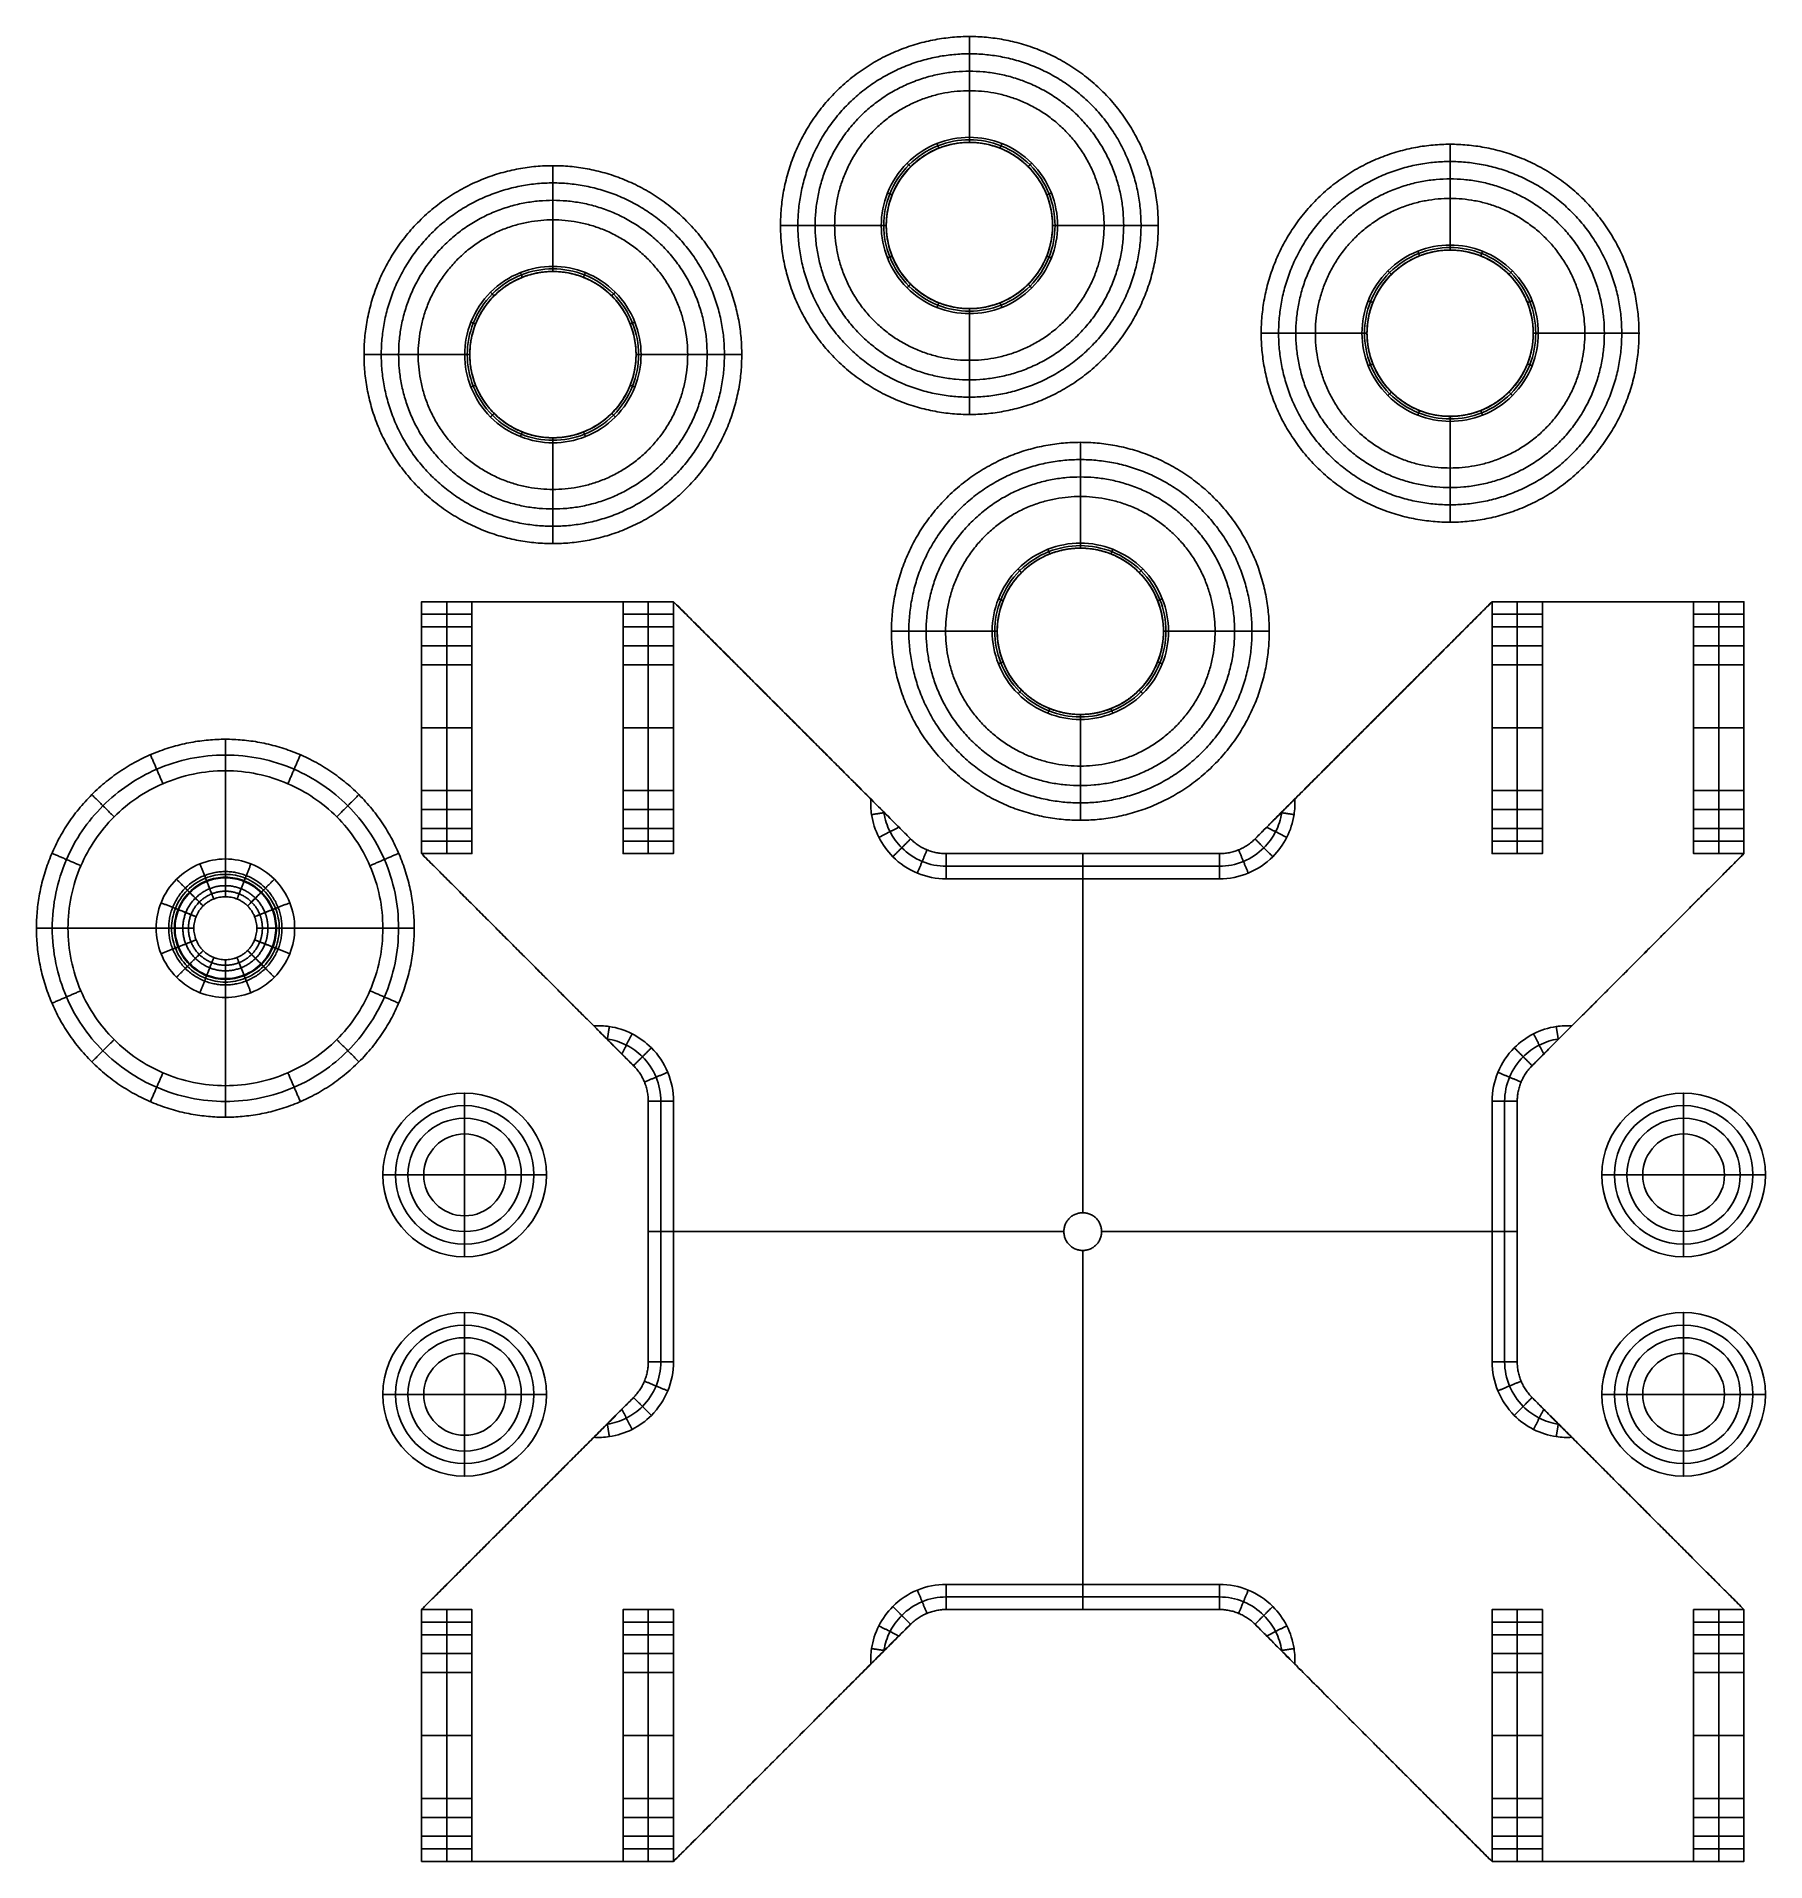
# Model space of a CAD drawing. Header units: millimetres. Extents: x -961 to -824, y -490 to -345.
import ezdxf

# ---------------------------------------------------------------- set-up
doc = ezdxf.new("R2010")
doc.units = ezdxf.units.MM
doc.header["$MEASUREMENT"] = 0
doc.layers.add('Corners UP', color=18, linetype='Continuous', true_color=0x000000)

msp = doc.modelspace()

# ---------------------------------------------------------------- linework, layer by layer
at = {"layer": 'Corners UP'}
for p, q in [((-930.63, -396.21, 15.74), (-930.63, -390, 15.74)), ((-926.63, -396.21, 15.74), (-926.63, -390, 15.74)), ((-914.63, -396.21, 15.74), (-914.63, -390, 15.74)), ((-910.63, -396.21, 15.74), (-910.63, -390, 15.74)), ((-845.63, -390, 15.74), (-845.63, -396.21, 15.74)), ((-841.63, -390, 15.74), (-841.63, -396.21, 15.74)), ((-829.63, -390, 15.74), (-829.63, -396.21, 15.74)), ((-825.63, -390, 15.74), (-825.63, -396.21, 15.74)), ((-946.21, -400.92, 3), (-946.21, -411.42, 3)), ((-930.63, -400, 3), (-930.63, -400, 14)), ((-926.63, -400, 3), (-926.63, -400, 14)), ((-914.63, -400, 3), (-914.63, -400, 14)), ((-910.63, -400, 3), (-910.63, -400, 14)), ((-845.63, -400, 3), (-845.63, -400, 14)), ((-841.63, -400, 3), (-841.63, -400, 14)), ((-829.63, -400, 3), (-829.63, -400, 14)), ((-825.63, -400, 3), (-825.63, -400, 14)), ((-946.21, -403.42), (-946.21, -410.42)), ((-930.63, -410, 15.74), (-930.63, -403.79, 15.74)), ((-926.63, -410, 15.74), (-926.63, -403.79, 15.74)), ((-914.63, -410, 15.74), (-914.63, -403.79, 15.74)), ((-910.63, -410, 15.74), (-910.63, -403.79, 15.74)), ((-845.63, -403.79, 15.74), (-845.63, -410, 15.74)), ((-841.63, -403.79, 15.74), (-841.63, -410, 15.74)), ((-829.63, -403.79, 15.74), (-829.63, -410, 15.74)), ((-825.63, -403.79, 15.74), (-825.63, -410, 15.74)), ((-878.13, -410), (-878.13, -438.5)), ((-946.21, -411.87, 54.5), (-946.21, -411.92, 54.5)), ((-888.97, -412, 3), (-867.28, -412, 3)), ((-878.13, -412, 3), (-878.13, -438.5, 3)), ((-961.21, -415.92, 3), (-950.71, -415.92, 3)), ((-958.71, -415.92), (-951.71, -415.92)), ((-950.26, -415.92, 54.5), (-950.21, -415.92, 54.5)), ((-942.21, -415.92, 54.5), (-942.16, -415.92, 54.5)), ((-941.71, -415.92, 3), (-931.21, -415.92, 3)), ((-940.71, -415.92), (-933.71, -415.92)), ((-946.21, -419.92, 54.5), (-946.21, -419.97, 54.5)), ((-946.21, -420.42, 3), (-946.21, -430.92, 3)), ((-946.21, -421.42), (-946.21, -428.42)), ((-910.63, -450.34, 3), (-910.63, -429.66, 3)), ((-845.63, -429.66, 3), (-845.63, -450.34, 3)), ((-912.63, -440), (-879.63, -440)), ((-910.63, -440, 3), (-879.63, -440, 3)), ((-876.63, -440), (-843.63, -440)), ((-876.63, -440, 3), (-845.63, -440, 3)), ((-878.13, -441.5), (-878.13, -470)), ((-878.13, -441.5, 3), (-878.13, -468, 3)), ((-867.28, -468, 3), (-888.97, -468, 3)), ((-930.63, -476.21, 15.74), (-930.63, -470, 15.74)), ((-926.63, -476.21, 15.74), (-926.63, -470, 15.74)), ((-914.63, -476.21, 15.74), (-914.63, -470, 15.74)), ((-910.63, -476.21, 15.74), (-910.63, -470, 15.74)), ((-845.63, -470, 15.74), (-845.63, -476.21, 15.74)), ((-841.63, -470, 15.74), (-841.63, -476.21, 15.74)), ((-829.63, -470, 15.74), (-829.63, -476.21, 15.74)), ((-825.63, -470, 15.74), (-825.63, -476.21, 15.74)), ((-930.63, -480, 3), (-930.63, -480, 14)), ((-926.63, -480, 3), (-926.63, -480, 14)), ((-914.63, -480, 3), (-914.63, -480, 14)), ((-910.63, -480, 3), (-910.63, -480, 14)), ((-845.63, -480, 3), (-845.63, -480, 14)), ((-841.63, -480, 3), (-841.63, -480, 14)), ((-829.63, -480, 3), (-829.63, -480, 14)), ((-825.63, -480, 3), (-825.63, -480, 14)), ((-930.63, -490, 15.74), (-930.63, -483.79, 15.74)), ((-926.63, -490, 15.74), (-926.63, -483.79, 15.74)), ((-914.63, -490, 15.74), (-914.63, -483.79, 15.74)), ((-910.63, -490, 15.74), (-910.63, -483.79, 15.74)), ((-845.63, -483.79, 15.74), (-845.63, -490, 15.74)), ((-841.63, -483.79, 15.74), (-841.63, -490, 15.74)), ((-829.63, -483.79, 15.74), (-829.63, -490, 15.74)), ((-825.63, -483.79, 15.74), (-825.63, -490, 15.74))]:
    msp.add_line(p, q, dxfattribs=at)
for centre, radius in [((-927.21, -435.5), 6.5), ((-927.21, -435.5, 1), 6.5), ((-927.21, -435.5, 9), 6.5), ((-927.21, -435.5, 17), 6.5), ((-927.21, -435.5, 25), 6.5), ((-927.21, -435.5, 26), 6.5), ((-927.21, -435.5, 0.5), 6.5), ((-927.21, -435.5, 13), 6.5), ((-927.21, -435.5, 25.5), 6.5), ((-927.21, -435.5, 2), 5.5), ((-927.21, -435.5, 8), 5.5), ((-927.21, -435.5, 18), 5.5), ((-927.21, -435.5, 24), 5.5), ((-830.42, -435.5), 6.5), ((-830.42, -435.5, 1), 6.5), ((-830.42, -435.5, 9), 6.5), ((-830.42, -435.5, 17), 6.5), ((-830.42, -435.5, 25), 6.5), ((-830.42, -435.5, 26), 6.5), ((-830.42, -435.5, 0.5), 6.5), ((-830.42, -435.5, 13), 6.5), ((-830.42, -435.5, 25.5), 6.5), ((-830.42, -435.5, 2), 5.5), ((-830.42, -435.5, 8), 5.5), ((-830.42, -435.5, 18), 5.5), ((-830.42, -435.5, 24), 5.5), ((-927.21, -435.5, 3), 4.5), ((-927.21, -435.5, 7), 4.5), ((-927.21, -435.5, 19), 4.5), ((-927.21, -435.5, 23), 4.5), ((-927.21, -435.5, 5), 4.5), ((-927.21, -435.5, 21), 4.5), ((-830.42, -435.5, 3), 4.5), ((-830.42, -435.5, 7), 4.5), ((-830.42, -435.5, 19), 4.5), ((-830.42, -435.5, 23), 4.5), ((-830.42, -435.5, 5), 4.5), ((-830.42, -435.5, 21), 4.5), ((-927.21, -435.5, 26), 3.25), ((-927.21, -435.5), 3.25), ((-830.42, -435.5, 26), 3.25), ((-830.42, -435.5), 3.25), ((-927.21, -452.92), 6.5), ((-927.21, -452.92, 1), 6.5), ((-927.21, -452.92, 9), 6.5), ((-927.21, -452.92, 17), 6.5), ((-927.21, -452.92, 25), 6.5), ((-927.21, -452.92, 26), 6.5), ((-927.21, -452.92, 0.5), 6.5), ((-927.21, -452.92, 13), 6.5), ((-927.21, -452.92, 25.5), 6.5), ((-927.21, -452.92, 2), 5.5), ((-927.21, -452.92, 8), 5.5), ((-927.21, -452.92, 18), 5.5), ((-927.21, -452.92, 24), 5.5), ((-830.42, -452.92), 6.5), ((-830.42, -452.92, 1), 6.5), ((-830.42, -452.92, 9), 6.5), ((-830.42, -452.92, 17), 6.5), ((-830.42, -452.92, 25), 6.5), ((-830.42, -452.92, 26), 6.5), ((-830.42, -452.92, 0.5), 6.5), ((-830.42, -452.92, 13), 6.5), ((-830.42, -452.92, 25.5), 6.5), ((-830.42, -452.92, 2), 5.5), ((-830.42, -452.92, 8), 5.5), ((-830.42, -452.92, 18), 5.5), ((-830.42, -452.92, 24), 5.5), ((-927.21, -452.92, 3), 4.5), ((-927.21, -452.92, 7), 4.5), ((-927.21, -452.92, 19), 4.5), ((-927.21, -452.92, 23), 4.5), ((-927.21, -452.92, 5), 4.5), ((-927.21, -452.92, 21), 4.5), ((-830.42, -452.92, 3), 4.5), ((-830.42, -452.92, 7), 4.5), ((-830.42, -452.92, 19), 4.5), ((-830.42, -452.92, 23), 4.5), ((-830.42, -452.92, 5), 4.5), ((-830.42, -452.92, 21), 4.5), ((-927.21, -452.92, 26), 3.25), ((-927.21, -452.92), 3.25), ((-830.42, -452.92, 26), 3.25), ((-830.42, -452.92), 3.25)]:
    msp.add_circle(centre, radius, dxfattribs=at)
at = {"layer": 'Corners UP', "extrusion": (6.80716e-07, -1.65519e-06, 1)}
for points in [[(-872.13, -360.14, 0), (-872.13, -345.14, 0), (-887.13, -345.14, 0), (-902.13, -345.14, 0), (-902.13, -360.14, 0), (-902.13, -375.14, 0), (-887.13, -375.14, 0), (-872.13, -375.14, 0), (-872.13, -360.14, 0)], [(-872.13, -360.14, 9), (-872.13, -345.14, 9), (-887.13, -345.14, 9), (-902.13, -345.14, 9), (-902.13, -360.14, 9), (-902.13, -375.14, 9), (-887.13, -375.14, 9), (-872.13, -375.14, 9), (-872.13, -360.14, 9)], [(-872.13, -360.14, 10), (-872.13, -345.14, 10), (-887.13, -345.14, 10), (-902.13, -345.14, 10), (-902.13, -360.14, 10), (-902.13, -375.14, 10), (-887.13, -375.14, 10), (-872.13, -375.14, 10), (-872.13, -360.14, 10)], [(-872.13, -360.14, 0.5), (-872.13, -345.14, 0.5), (-887.13, -345.14, 0.5), (-902.13, -345.14, 0.5), (-902.13, -360.14, 0.5), (-902.13, -375.14, 0.5), (-887.13, -375.14, 0.5), (-872.13, -375.14, 0.5), (-872.13, -360.14, 0.5)], [(-872.13, -360.14, 9.5), (-872.13, -345.14, 9.5), (-887.13, -345.14, 9.5), (-902.13, -345.14, 9.5), (-902.13, -360.14, 9.5), (-902.13, -375.14, 9.5), (-887.13, -375.14, 9.5), (-872.13, -375.14, 9.5), (-872.13, -360.14, 9.5)], [(-873.5, -360.14, 1.87), (-873.5, -346.51, 1.88), (-887.13, -346.51, 1.88), (-900.75, -346.51, 1.88), (-900.75, -360.14, 1.88), (-900.75, -373.76, 1.87), (-887.13, -373.76, 1.87), (-873.5, -373.76, 1.87), (-873.5, -360.14, 1.87)], [(-873.5, -360.14, 8.12), (-873.5, -346.51, 8.13), (-887.13, -346.51, 8.13), (-900.75, -346.51, 8.13), (-900.75, -360.14, 8.13), (-900.75, -373.76, 8.12), (-887.13, -373.76, 8.12), (-873.5, -373.76, 8.12), (-873.5, -360.14, 8.12)], [(-874.88, -360.14, 2.75), (-874.88, -347.89, 2.75), (-887.13, -347.89, 2.75), (-899.38, -347.89, 2.75), (-899.38, -360.14, 2.75), (-899.38, -372.39, 2.75), (-887.13, -372.39, 2.75), (-874.88, -372.39, 2.75), (-874.88, -360.14, 2.75)], [(-874.88, -360.14, 7.25), (-874.88, -347.89, 7.25), (-887.13, -347.89, 7.25), (-899.38, -347.89, 7.25), (-899.38, -360.14, 7.25), (-899.38, -372.39, 7.25), (-887.13, -372.39, 7.25), (-874.88, -372.39, 7.25), (-874.88, -360.14, 7.25)], [(-874.88, -360.14, 5), (-874.88, -347.89, 5), (-887.13, -347.89, 5), (-899.38, -347.89, 5), (-899.38, -360.14, 5), (-899.38, -372.39, 5), (-887.13, -372.39, 5), (-874.88, -372.39, 5), (-874.88, -360.14, 5)], [(-876.43, -360.14, 0), (-876.43, -349.44, 0), (-887.13, -349.44, 0), (-897.83, -349.44, 0), (-897.83, -360.14, 0), (-897.83, -370.84, 0), (-887.13, -370.84, 0), (-876.43, -370.84, 0), (-876.43, -360.14, 0)], [(-833.96, -368.69, 0), (-833.96, -353.69, 0), (-848.96, -353.69, 0), (-863.96, -353.69, 0), (-863.96, -368.69, 0), (-863.96, -383.69, 0), (-848.96, -383.69, 0), (-833.96, -383.69, 0), (-833.96, -368.69, 0)], [(-833.96, -368.69, 9), (-833.96, -353.69, 9), (-848.96, -353.69, 9), (-863.96, -353.69, 9), (-863.96, -368.69, 9), (-863.96, -383.69, 9), (-848.96, -383.69, 9), (-833.96, -383.69, 9), (-833.96, -368.69, 9)], [(-833.96, -368.69, 0.5), (-833.96, -353.69, 0.5), (-848.96, -353.69, 0.5), (-863.96, -353.69, 0.5), (-863.96, -368.69, 0.5), (-863.96, -383.69, 0.5), (-848.96, -383.69, 0.5), (-833.96, -383.69, 0.5), (-833.96, -368.69, 0.5)], [(-905.2, -370.39, 9), (-905.2, -355.39, 9), (-920.2, -355.39, 9), (-935.2, -355.39, 9), (-935.2, -370.39, 9), (-935.2, -385.39, 9), (-920.2, -385.39, 9), (-905.2, -385.39, 9), (-905.2, -370.39, 9)], [(-905.2, -370.39, 10), (-905.2, -355.39, 10), (-920.2, -355.39, 10), (-935.2, -355.39, 10), (-935.2, -370.39, 10), (-935.2, -385.39, 10), (-920.2, -385.39, 10), (-905.2, -385.39, 10), (-905.2, -370.39, 10)], [(-905.2, -370.39, 9.5), (-905.2, -355.39, 9.5), (-920.2, -355.39, 9.5), (-935.2, -355.39, 9.5), (-935.2, -370.39, 9.5), (-935.2, -385.39, 9.5), (-920.2, -385.39, 9.5), (-905.2, -385.39, 9.5), (-905.2, -370.39, 9.5)], [(-835.33, -368.69, 8.12), (-835.33, -355.06, 8.13), (-848.96, -355.06, 8.13), (-862.58, -355.06, 8.13), (-862.58, -368.69, 8.13), (-862.58, -382.31, 8.12), (-848.96, -382.31, 8.12), (-835.33, -382.31, 8.12), (-835.33, -368.69, 8.12)], [(-906.58, -370.39, 8.12), (-906.58, -356.76, 8.13), (-920.2, -356.76, 8.13), (-933.83, -356.76, 8.13), (-933.83, -370.39, 8.13), (-933.83, -384.01, 8.12), (-920.2, -384.01, 8.12), (-906.58, -384.01, 8.12), (-906.58, -370.39, 8.12)], [(-836.71, -368.69, 2.75), (-836.71, -356.44, 2.75), (-848.96, -356.44, 2.75), (-861.21, -356.44, 2.75), (-861.21, -368.69, 2.75), (-861.21, -380.94, 2.75), (-848.96, -380.94, 2.75), (-836.71, -380.94, 2.75), (-836.71, -368.69, 2.75)], [(-836.71, -368.69, 7.25), (-836.71, -356.44, 7.25), (-848.96, -356.44, 7.25), (-861.21, -356.44, 7.25), (-861.21, -368.69, 7.25), (-861.21, -380.94, 7.25), (-848.96, -380.94, 7.25), (-836.71, -380.94, 7.25), (-836.71, -368.69, 7.25)], [(-836.71, -368.69, 5), (-836.71, -356.44, 5), (-848.96, -356.44, 5), (-861.21, -356.44, 5), (-861.21, -368.69, 5), (-861.21, -380.94, 5), (-848.96, -380.94, 5), (-836.71, -380.94, 5), (-836.71, -368.69, 5)], [(-907.95, -370.39, 2.75), (-907.95, -358.14, 2.75), (-920.2, -358.14, 2.75), (-932.45, -358.14, 2.75), (-932.45, -370.39, 2.75), (-932.45, -382.64, 2.75), (-920.2, -382.64, 2.75), (-907.95, -382.64, 2.75), (-907.95, -370.39, 2.75)], [(-907.95, -370.39, 7.25), (-907.95, -358.14, 7.25), (-920.2, -358.14, 7.25), (-932.45, -358.14, 7.25), (-932.45, -370.39, 7.25), (-932.45, -382.64, 7.25), (-920.2, -382.64, 7.25), (-907.95, -382.64, 7.25), (-907.95, -370.39, 7.25)], [(-907.95, -370.39, 5), (-907.95, -358.14, 5), (-920.2, -358.14, 5), (-932.45, -358.14, 5), (-932.45, -370.39, 5), (-932.45, -382.64, 5), (-920.2, -382.64, 5), (-907.95, -382.64, 5), (-907.95, -370.39, 5)], [(-838.26, -368.69, 0), (-838.26, -357.99, 0), (-848.96, -357.99, 0), (-859.66, -357.99, 0), (-859.66, -368.69, 0), (-859.66, -379.39, 0), (-848.96, -379.39, 0), (-838.26, -379.39, 0), (-838.26, -368.69, 0)], [(-909.5, -370.39, 10), (-909.5, -359.69, 10), (-920.2, -359.69, 10), (-930.9, -359.69, 10), (-930.9, -370.39, 10), (-930.9, -381.09, 10), (-920.2, -381.09, 10), (-909.5, -381.09, 10), (-909.5, -370.39, 10)], [(-863.32, -392.35, 1), (-863.32, -377.35, 1), (-878.32, -377.35, 1), (-893.32, -377.35, 1), (-893.32, -392.35, 1), (-893.32, -407.35, 1), (-878.32, -407.35, 1), (-863.32, -407.35, 1), (-863.32, -392.35, 1)], [(-863.32, -392.35, 9), (-863.32, -377.35, 9), (-878.32, -377.35, 9), (-893.32, -377.35, 9), (-893.32, -392.35, 9), (-893.32, -407.35, 9), (-878.32, -407.35, 9), (-863.32, -407.35, 9), (-863.32, -392.35, 9)], [(-863.32, -392.35, 0.5), (-863.32, -377.35, 0.5), (-878.32, -377.35, 0.5), (-893.32, -377.35, 0.5), (-893.32, -392.35, 0.5), (-893.32, -407.35, 0.5), (-878.32, -407.35, 0.5), (-863.32, -407.35, 0.5), (-863.32, -392.35, 0.5)], [(-864.69, -392.35, 1.88), (-864.69, -378.72, 1.88), (-878.32, -378.72, 1.88), (-891.94, -378.72, 1.88), (-891.94, -392.35, 1.88), (-891.94, -405.97, 1.88), (-878.32, -405.97, 1.88), (-864.69, -405.97, 1.87), (-864.69, -392.35, 1.88)], [(-864.69, -392.35, 8.13), (-864.69, -378.72, 8.13), (-878.32, -378.72, 8.13), (-891.94, -378.72, 8.13), (-891.94, -392.35, 8.13), (-891.94, -405.97, 8.13), (-878.32, -405.97, 8.13), (-864.69, -405.97, 8.12), (-864.69, -392.35, 8.13)], [(-866.07, -392.35, 2.75), (-866.07, -380.1, 2.75), (-878.32, -380.1, 2.75), (-890.57, -380.1, 2.75), (-890.57, -392.35, 2.75), (-890.57, -404.6, 2.75), (-878.32, -404.6, 2.75), (-866.07, -404.6, 2.75), (-866.07, -392.35, 2.75)], [(-866.07, -392.35, 5), (-866.07, -380.1, 5), (-878.32, -380.1, 5), (-890.57, -380.1, 5), (-890.57, -392.35, 5), (-890.57, -404.6, 5), (-878.32, -404.6, 5), (-866.07, -404.6, 5), (-866.07, -392.35, 5)]]:
    msp.add_rational_spline(points, [1, 0.707106781187, 1, 0.707106781187, 1, 0.707106781187, 1, 0.707106781187, 1], degree=2, knots=[0, 0, 0, 23.56196, 23.56196, 47.12392, 47.12392, 70.685879, 70.685879, 94.247839, 94.247839, 94.247839], dxfattribs=at)
at = {"layer": 'Corners UP', "extrusion": (-6.80716e-07, 1.65519e-06, -1)}
for points in [[(-872.13, -360.14, 1), (-872.13, -345.14, 1), (-887.13, -345.14, 1), (-902.13, -345.14, 1), (-902.13, -360.14, 1), (-902.13, -375.14, 1), (-887.13, -375.14, 1), (-872.13, -375.14, 1), (-872.13, -360.14, 1)], [(-876.43, -360.14, 10), (-876.43, -349.44, 10), (-887.13, -349.44, 10), (-897.83, -349.44, 10), (-897.83, -360.14, 10), (-897.83, -370.84, 10), (-887.13, -370.84, 10), (-876.43, -370.84, 10), (-876.43, -360.14, 10)], [(-833.96, -368.69, 1), (-833.96, -353.69, 1), (-848.96, -353.69, 1), (-863.96, -353.69, 1), (-863.96, -368.69, 1), (-863.96, -383.69, 1), (-848.96, -383.69, 1), (-833.96, -383.69, 1), (-833.96, -368.69, 1)], [(-833.96, -368.69, 10), (-833.96, -353.69, 10), (-848.96, -353.69, 10), (-863.96, -353.69, 10), (-863.96, -368.69, 10), (-863.96, -383.69, 10), (-848.96, -383.69, 10), (-833.96, -383.69, 10), (-833.96, -368.69, 10)], [(-833.96, -368.69, 9.5), (-833.96, -353.69, 9.5), (-848.96, -353.69, 9.5), (-863.96, -353.69, 9.5), (-863.96, -368.69, 9.5), (-863.96, -383.69, 9.5), (-848.96, -383.69, 9.5), (-833.96, -383.69, 9.5), (-833.96, -368.69, 9.5)], [(-905.2, -370.39, 0), (-905.2, -355.39, 0), (-920.2, -355.39, 0), (-935.2, -355.39, 0), (-935.2, -370.39, 0), (-935.2, -385.39, 0), (-920.2, -385.39, 0), (-905.2, -385.39, 0), (-905.2, -370.39, 0)], [(-905.2, -370.39, 1), (-905.2, -355.39, 1), (-920.2, -355.39, 1), (-935.2, -355.39, 1), (-935.2, -370.39, 1), (-935.2, -385.39, 1), (-920.2, -385.39, 1), (-905.2, -385.39, 1), (-905.2, -370.39, 1)], [(-905.2, -370.39, 0.5), (-905.2, -355.39, 0.5), (-920.2, -355.39, 0.5), (-935.2, -355.39, 0.5), (-935.2, -370.39, 0.5), (-935.2, -385.39, 0.5), (-920.2, -385.39, 0.5), (-905.2, -385.39, 0.5), (-905.2, -370.39, 0.5)], [(-835.33, -368.69, 1.87), (-835.33, -355.06, 1.88), (-848.96, -355.06, 1.88), (-862.58, -355.06, 1.88), (-862.58, -368.69, 1.88), (-862.58, -382.31, 1.87), (-848.96, -382.31, 1.87), (-835.33, -382.31, 1.87), (-835.33, -368.69, 1.87)], [(-906.58, -370.39, 1.87), (-906.58, -356.76, 1.88), (-920.2, -356.76, 1.88), (-933.83, -356.76, 1.88), (-933.83, -370.39, 1.88), (-933.83, -384.01, 1.87), (-920.2, -384.01, 1.87), (-906.58, -384.01, 1.87), (-906.58, -370.39, 1.87)], [(-838.26, -368.69, 10), (-838.26, -357.99, 10), (-848.96, -357.99, 10), (-859.66, -357.99, 10), (-859.66, -368.69, 10), (-859.66, -379.39, 10), (-848.96, -379.39, 10), (-838.26, -379.39, 10), (-838.26, -368.69, 10)], [(-909.5, -370.39, 0), (-909.5, -359.69, 0), (-920.2, -359.69, 0), (-930.9, -359.69, 0), (-930.9, -370.39, 0), (-930.9, -381.09, 0), (-920.2, -381.09, 0), (-909.5, -381.09, 0), (-909.5, -370.39, 0)], [(-863.32, -392.35, 0), (-863.32, -377.35, 0), (-878.32, -377.35, 0), (-893.32, -377.35, 0), (-893.32, -392.35, 0), (-893.32, -407.35, 0), (-878.32, -407.35, 0), (-863.32, -407.35, 0), (-863.32, -392.35, 0)], [(-863.32, -392.35, 10), (-863.32, -377.35, 10), (-878.32, -377.35, 10), (-893.32, -377.35, 10), (-893.32, -392.35, 10), (-893.32, -407.35, 10), (-878.32, -407.35, 10), (-863.32, -407.35, 10), (-863.32, -392.35, 10)], [(-863.32, -392.35, 9.5), (-863.32, -377.35, 9.5), (-878.32, -377.35, 9.5), (-893.32, -377.35, 9.5), (-893.32, -392.35, 9.5), (-893.32, -407.35, 9.5), (-878.32, -407.35, 9.5), (-863.32, -407.35, 9.5), (-863.32, -392.35, 9.5)], [(-866.07, -392.35, 7.25), (-866.07, -380.1, 7.25), (-878.32, -380.1, 7.25), (-890.57, -380.1, 7.25), (-890.57, -392.35, 7.25), (-890.57, -404.6, 7.25), (-878.32, -404.6, 7.25), (-866.07, -404.6, 7.25), (-866.07, -392.35, 7.25)], [(-867.62, -392.35, 10), (-867.62, -381.65, 10), (-878.32, -381.65, 10), (-889.02, -381.65, 10), (-889.02, -392.35, 10), (-889.02, -403.05, 10), (-878.32, -403.05, 10), (-867.62, -403.05, 10), (-867.62, -392.35, 10)], [(-867.62, -392.35, 0), (-867.62, -381.65, 0), (-878.32, -381.65, 0), (-889.02, -381.65, 0), (-889.02, -392.35, 0), (-889.02, -403.05, 0), (-878.32, -403.05, 0), (-867.62, -403.05, 0), (-867.62, -392.35, 0)]]:
    msp.add_rational_spline(points, [1, 0.707106781187, 1, 0.707106781187, 1, 0.707106781187, 1, 0.707106781187, 1], degree=2, knots=[0, 0, 0, 23.56196, 23.56196, 47.12392, 47.12392, 70.685879, 70.685879, 94.247839, 94.247839, 94.247839], dxfattribs=at)
at = {"layer": 'Corners UP'}
for points in [[(-887.13, -345.14, 10), (-887.13, -349.34, 10), (-887.13, -353.54, 10)], [(-887.13, -345.14, 0), (-887.13, -345.14, 0.5), (-887.13, -345.14, 1)], [(-887.13, -345.14, 1), (-887.13, -346.51, 1.88), (-887.13, -347.89, 2.75)], [(-887.13, -347.89, 7.25), (-887.13, -346.51, 8.13), (-887.13, -345.14, 9)], [(-887.13, -345.14, 9), (-887.13, -345.14, 9.5), (-887.13, -345.14, 10)], [(-887.13, -353.14, 0), (-887.13, -349.14, 0), (-887.13, -345.14, 0)], [(-887.13, -347.89, 2.75), (-887.13, -347.89, 5), (-887.13, -347.89, 7.25)], [(-887.13, -353.54, 0.4), (-887.13, -353.34, 0.2), (-887.13, -353.14, 0)], [(-889.56, -354, 0.4), (-889.63, -353.81, 0.2), (-889.7, -353.63, 0)], [(-887.13, -353.54, 10), (-887.13, -353.54, 5.2), (-887.13, -353.54, 0.4)], [(-884.7, -354, 0.4), (-884.62, -353.81, 0.2), (-884.55, -353.63, 0)], [(-848.96, -353.69, 10), (-848.96, -357.89, 10), (-848.96, -362.09, 10)], [(-848.96, -353.69, 0), (-848.96, -353.69, 0.5), (-848.96, -353.69, 1)], [(-848.96, -353.69, 1), (-848.96, -355.06, 1.88), (-848.96, -356.44, 2.75)], [(-848.96, -356.44, 7.25), (-848.96, -355.06, 8.13), (-848.96, -353.69, 9)], [(-848.96, -353.69, 9), (-848.96, -353.69, 9.5), (-848.96, -353.69, 10)], [(-848.96, -361.69, 0), (-848.96, -357.69, 0), (-848.96, -353.69, 0)], [(-920.2, -355.39, 10), (-920.2, -359.59, 10), (-920.2, -363.79, 10)], [(-920.2, -355.39, 0), (-920.2, -355.39, 0.5), (-920.2, -355.39, 1)], [(-920.2, -355.39, 1), (-920.2, -356.76, 1.88), (-920.2, -358.14, 2.75)], [(-920.2, -358.14, 7.25), (-920.2, -356.76, 8.13), (-920.2, -355.39, 9)], [(-920.2, -355.39, 9), (-920.2, -355.39, 9.5), (-920.2, -355.39, 10)], [(-920.2, -363.39, 0), (-920.2, -359.39, 0), (-920.2, -355.39, 0)], [(-891.79, -355.47, 0.4), (-891.93, -355.33, 0.2), (-892.08, -355.19, 0)], [(-882.46, -355.47, 0.4), (-882.32, -355.33, 0.2), (-882.18, -355.19, 0)], [(-893.26, -357.71, 0.4), (-893.45, -357.63, 0.2), (-893.63, -357.56, 0)], [(-880.99, -357.71, 0.4), (-880.8, -357.63, 0.2), (-880.62, -357.56, 0)], [(-848.96, -356.44, 2.75), (-848.96, -356.44, 5), (-848.96, -356.44, 7.25)], [(-920.2, -358.14, 2.75), (-920.2, -358.14, 5), (-920.2, -358.14, 7.25)], [(-902.13, -360.14, 10), (-897.93, -360.14, 10), (-893.73, -360.14, 10)], [(-902.13, -360.14, 0), (-902.13, -360.14, 0.5), (-902.13, -360.14, 1)], [(-902.13, -360.14, 1), (-900.75, -360.14, 1.88), (-899.38, -360.14, 2.75)], [(-899.38, -360.14, 7.25), (-900.75, -360.14, 8.13), (-902.13, -360.14, 9)], [(-902.13, -360.14, 9), (-902.13, -360.14, 9.5), (-902.13, -360.14, 10)], [(-894.13, -360.14, 0), (-898.13, -360.14, 0), (-902.13, -360.14, 0)], [(-899.38, -360.14, 2.75), (-899.38, -360.14, 5), (-899.38, -360.14, 7.25)], [(-893.73, -360.14, 0.4), (-893.93, -360.14, 0.2), (-894.13, -360.14, 0)], [(-893.73, -360.14, 10), (-893.73, -360.14, 5.2), (-893.73, -360.14, 0.4)], [(-872.13, -360.14, 10), (-876.33, -360.14, 10), (-880.53, -360.14, 10)], [(-880.53, -360.14, 0.4), (-880.33, -360.14, 0.2), (-880.13, -360.14, 0)], [(-880.53, -360.14, 10), (-880.53, -360.14, 5.2), (-880.53, -360.14, 0.4)], [(-880.13, -360.14, 0), (-876.13, -360.14, 0), (-872.13, -360.14, 0)], [(-874.88, -360.14, 7.25), (-873.5, -360.14, 8.12), (-872.13, -360.14, 9)], [(-874.88, -360.14, 2.75), (-874.88, -360.14, 5), (-874.88, -360.14, 7.25)], [(-872.13, -360.14, 1), (-873.5, -360.14, 1.87), (-874.88, -360.14, 2.75)], [(-872.13, -360.14, 9), (-872.13, -360.14, 9.5), (-872.13, -360.14, 10)], [(-872.13, -360.14, 0), (-872.13, -360.14, 0.5), (-872.13, -360.14, 1)], [(-848.96, -362.09, 0.4), (-848.96, -361.89, 0.2), (-848.96, -361.69, 0)], [(-848.96, -362.09, 10), (-848.96, -362.09, 5.2), (-848.96, -362.09, 0.4)], [(-920.2, -363.79, 0.4), (-920.2, -363.59, 0.2), (-920.2, -363.39, 0)], [(-893.26, -362.57, 0.4), (-893.45, -362.64, 0.2), (-893.63, -362.71, 0)], [(-880.99, -362.57, 0.4), (-880.8, -362.64, 0.2), (-880.62, -362.71, 0)], [(-851.39, -362.55, 0.4), (-851.46, -362.36, 0.2), (-851.53, -362.18, 0)], [(-846.53, -362.55, 0.4), (-846.45, -362.36, 0.2), (-846.38, -362.18, 0)], [(-922.63, -364.25, 0.4), (-922.7, -364.06, 0.2), (-922.78, -363.88, 0)], [(-920.2, -363.79, 10), (-920.2, -363.79, 5.2), (-920.2, -363.79, 0.4)], [(-917.77, -364.25, 0.4), (-917.7, -364.06, 0.2), (-917.62, -363.88, 0)], [(-891.79, -364.8, 0.4), (-891.93, -364.94, 0.2), (-892.08, -365.09, 0)], [(-882.46, -364.8, 0.4), (-882.32, -364.94, 0.2), (-882.18, -365.09, 0)], [(-853.62, -364.02, 0.4), (-853.76, -363.88, 0.2), (-853.91, -363.74, 0)], [(-844.29, -364.02, 0.4), (-844.15, -363.88, 0.2), (-844.01, -363.74, 0)], [(-924.87, -365.72, 0.4), (-925.01, -365.58, 0.2), (-925.15, -365.44, 0)], [(-915.53, -365.72, 0.4), (-915.39, -365.58, 0.2), (-915.25, -365.44, 0)], [(-889.56, -366.27, 0.4), (-889.63, -366.46, 0.2), (-889.7, -366.64, 0)], [(-884.7, -366.27, 0.4), (-884.62, -366.46, 0.2), (-884.55, -366.64, 0)], [(-855.09, -366.26, 0.4), (-855.28, -366.18, 0.2), (-855.46, -366.11, 0)], [(-842.82, -366.26, 0.4), (-842.63, -366.18, 0.2), (-842.45, -366.11, 0)], [(-926.34, -367.96, 0.4), (-926.52, -367.88, 0.2), (-926.71, -367.81, 0)], [(-914.06, -367.96, 0.4), (-913.88, -367.88, 0.2), (-913.69, -367.81, 0)], [(-887.13, -375.14, 10), (-887.13, -370.94, 10), (-887.13, -366.74, 10)], [(-887.13, -366.74, 10), (-887.13, -366.74, 5.2), (-887.13, -366.74, 0.4)], [(-887.13, -366.74, 0.4), (-887.13, -366.94, 0.2), (-887.13, -367.14, 0)], [(-887.13, -367.14, 0), (-887.13, -371.14, 0), (-887.13, -375.14, 0)], [(-863.96, -368.69, 10), (-859.76, -368.69, 10), (-855.56, -368.69, 10)], [(-863.96, -368.69, 0), (-863.96, -368.69, 0.5), (-863.96, -368.69, 1)], [(-863.96, -368.69, 1), (-862.58, -368.69, 1.88), (-861.21, -368.69, 2.75)], [(-861.21, -368.69, 7.25), (-862.58, -368.69, 8.13), (-863.96, -368.69, 9)], [(-863.96, -368.69, 9), (-863.96, -368.69, 9.5), (-863.96, -368.69, 10)], [(-855.96, -368.69, 0), (-859.96, -368.69, 0), (-863.96, -368.69, 0)], [(-861.21, -368.69, 2.75), (-861.21, -368.69, 5), (-861.21, -368.69, 7.25)], [(-855.56, -368.69, 0.4), (-855.76, -368.69, 0.2), (-855.96, -368.69, 0)], [(-855.56, -368.69, 10), (-855.56, -368.69, 5.2), (-855.56, -368.69, 0.4)], [(-833.96, -368.69, 10), (-838.16, -368.69, 10), (-842.36, -368.69, 10)], [(-841.96, -368.69, 0), (-842.16, -368.69, 0.2), (-842.36, -368.69, 0.4)], [(-842.36, -368.69, 10), (-842.36, -368.69, 5.2), (-842.36, -368.69, 0.4)], [(-841.96, -368.69, 0), (-837.96, -368.69, 0), (-833.96, -368.69, 0)], [(-836.71, -368.69, 7.25), (-835.33, -368.69, 8.12), (-833.96, -368.69, 9)], [(-836.71, -368.69, 2.75), (-836.71, -368.69, 5), (-836.71, -368.69, 7.25)], [(-833.96, -368.69, 1), (-835.33, -368.69, 1.87), (-836.71, -368.69, 2.75)], [(-833.96, -368.69, 9), (-833.96, -368.69, 9.5), (-833.96, -368.69, 10)], [(-833.96, -368.69, 0), (-833.96, -368.69, 0.5), (-833.96, -368.69, 1)], [(-935.2, -370.39, 10), (-931, -370.39, 10), (-926.8, -370.39, 10)], [(-935.2, -370.39, 0), (-935.2, -370.39, 0.5), (-935.2, -370.39, 1)], [(-935.2, -370.39, 1), (-933.83, -370.39, 1.88), (-932.45, -370.39, 2.75)], [(-932.45, -370.39, 7.25), (-933.83, -370.39, 8.13), (-935.2, -370.39, 9)], [(-935.2, -370.39, 9), (-935.2, -370.39, 9.5), (-935.2, -370.39, 10)], [(-927.2, -370.39, 0), (-931.2, -370.39, 0), (-935.2, -370.39, 0)], [(-932.45, -370.39, 2.75), (-932.45, -370.39, 5), (-932.45, -370.39, 7.25)], [(-926.8, -370.39, 0.4), (-927, -370.39, 0.2), (-927.2, -370.39, 0)], [(-926.8, -370.39, 10), (-926.8, -370.39, 5.2), (-926.8, -370.39, 0.4)], [(-905.2, -370.39, 10), (-909.4, -370.39, 10), (-913.6, -370.39, 10)], [(-913.6, -370.39, 0.4), (-913.4, -370.39, 0.2), (-913.2, -370.39, 0)], [(-913.6, -370.39, 10), (-913.6, -370.39, 5.2), (-913.6, -370.39, 0.4)], [(-913.2, -370.39, 0), (-909.2, -370.39, 0), (-905.2, -370.39, 0)], [(-907.95, -370.39, 7.25), (-906.58, -370.39, 8.12), (-905.2, -370.39, 9)], [(-907.95, -370.39, 2.75), (-907.95, -370.39, 5), (-907.95, -370.39, 7.25)], [(-905.2, -370.39, 1), (-906.58, -370.39, 1.87), (-907.95, -370.39, 2.75)], [(-905.2, -370.39, 9), (-905.2, -370.39, 9.5), (-905.2, -370.39, 10)], [(-905.2, -370.39, 0), (-905.2, -370.39, 0.5), (-905.2, -370.39, 1)], [(-855.09, -371.12, 0.4), (-855.28, -371.19, 0.2), (-855.46, -371.26, 0)], [(-842.82, -371.12, 0.4), (-842.63, -371.19, 0.2), (-842.45, -371.26, 0)], [(-926.34, -372.82, 0.4), (-926.52, -372.89, 0.2), (-926.71, -372.96, 0)], [(-914.06, -372.82, 0.4), (-913.88, -372.89, 0.2), (-913.69, -372.96, 0)], [(-887.13, -375.14, 1), (-887.13, -373.76, 1.87), (-887.13, -372.39, 2.75)], [(-887.13, -372.39, 2.75), (-887.13, -372.39, 5), (-887.13, -372.39, 7.25)], [(-887.13, -372.39, 7.25), (-887.13, -373.76, 8.12), (-887.13, -375.14, 9)], [(-853.62, -373.35, 0.4), (-853.76, -373.49, 0.2), (-853.91, -373.64, 0)], [(-844.29, -373.35, 0.4), (-844.15, -373.49, 0.2), (-844.01, -373.64, 0)], [(-924.87, -375.05, 0.4), (-925.01, -375.19, 0.2), (-925.15, -375.34, 0)], [(-915.53, -375.05, 0.4), (-915.39, -375.19, 0.2), (-915.25, -375.34, 0)], [(-887.13, -375.14, 0), (-887.13, -375.14, 0.5), (-887.13, -375.14, 1)], [(-887.13, -375.14, 9), (-887.13, -375.14, 9.5), (-887.13, -375.14, 10)], [(-851.39, -374.82, 0.4), (-851.46, -375.01, 0.2), (-851.53, -375.2, 0)], [(-846.53, -374.82, 0.4), (-846.45, -375.01, 0.2), (-846.38, -375.2, 0)], [(-922.63, -376.52, 0.4), (-922.7, -376.71, 0.2), (-922.78, -376.89, 0)], [(-917.77, -376.52, 0.4), (-917.7, -376.71, 0.2), (-917.62, -376.89, 0)], [(-848.96, -383.69, 10), (-848.96, -379.49, 10), (-848.96, -375.29, 10)], [(-848.96, -375.29, 10), (-848.96, -375.29, 5.2), (-848.96, -375.29, 0.4)], [(-848.96, -375.29, 0.4), (-848.96, -375.49, 0.2), (-848.96, -375.69, 0)], [(-848.96, -375.69, 0), (-848.96, -379.69, 0), (-848.96, -383.69, 0)], [(-920.2, -385.39, 10), (-920.2, -381.19, 10), (-920.2, -376.99, 10)], [(-920.2, -376.99, 10), (-920.2, -376.99, 5.2), (-920.2, -376.99, 0.4)], [(-920.2, -376.99, 0.4), (-920.2, -377.19, 0.2), (-920.2, -377.39, 0)], [(-920.2, -377.39, 0), (-920.2, -381.39, 0), (-920.2, -385.39, 0)], [(-878.32, -377.35, 10), (-878.32, -381.55, 10), (-878.32, -385.75, 10)], [(-878.32, -377.35, 0), (-878.32, -377.35, 0.5), (-878.32, -377.35, 1)], [(-878.32, -377.35, 1), (-878.32, -378.72, 1.88), (-878.32, -380.1, 2.75)], [(-878.32, -380.1, 7.25), (-878.32, -378.72, 8.13), (-878.32, -377.35, 9)], [(-878.32, -377.35, 9), (-878.32, -377.35, 9.5), (-878.32, -377.35, 10)], [(-878.32, -385.35, 0), (-878.32, -381.35, 0), (-878.32, -377.35, 0)], [(-878.32, -380.1, 2.75), (-878.32, -380.1, 5), (-878.32, -380.1, 7.25)], [(-848.96, -383.69, 1), (-848.96, -382.31, 1.87), (-848.96, -380.94, 2.75)], [(-848.96, -380.94, 2.75), (-848.96, -380.94, 5), (-848.96, -380.94, 7.25)], [(-848.96, -380.94, 7.25), (-848.96, -382.31, 8.12), (-848.96, -383.69, 9)], [(-920.2, -385.39, 1), (-920.2, -384.01, 1.87), (-920.2, -382.64, 2.75)], [(-920.2, -382.64, 2.75), (-920.2, -382.64, 5), (-920.2, -382.64, 7.25)], [(-920.2, -382.64, 7.25), (-920.2, -384.01, 8.12), (-920.2, -385.39, 9)], [(-848.96, -383.69, 0), (-848.96, -383.69, 0.5), (-848.96, -383.69, 1)], [(-848.96, -383.69, 9), (-848.96, -383.69, 9.5), (-848.96, -383.69, 10)], [(-920.2, -385.39, 0), (-920.2, -385.39, 0.5), (-920.2, -385.39, 1)], [(-920.2, -385.39, 9), (-920.2, -385.39, 9.5), (-920.2, -385.39, 10)], [(-880.75, -386.21, 0.4), (-880.82, -386.03, 0.2), (-880.9, -385.84, 0)], [(-878.32, -385.75, 0.4), (-878.32, -385.55, 0.2), (-878.32, -385.35, 0)], [(-878.32, -385.75, 10), (-878.32, -385.75, 5.2), (-878.32, -385.75, 0.4)], [(-875.89, -386.21, 0.4), (-875.82, -386.03, 0.2), (-875.74, -385.84, 0)], [(-882.99, -387.68, 0.4), (-883.13, -387.54, 0.2), (-883.27, -387.4, 0)], [(-873.65, -387.68, 0.4), (-873.51, -387.54, 0.2), (-873.37, -387.4, 0)], [(-930.63, -390, 3), (-930.63, -390, 15.74), (-930.63, -390, 28.49)], [(-930.63, -390, 28.49), (-928.63, -390, 28.49), (-926.63, -390, 28.49)], [(-930.63, -390, 3), (-928.63, -390, 3), (-926.63, -390, 3)], [(-930.63, -390, 28.49), (-930.63, -391, 28.49), (-930.63, -392, 28.49)], [(-930.63, -410, 3), (-930.63, -400, 3), (-930.63, -390, 3)], [(-930.63, -390, 3), (-930.63, -390, 1.5), (-930.63, -390)], [(-930.63, -410), (-930.63, -400), (-930.63, -390)], [(-930.63, -390), (-920.63, -390), (-910.63, -390)], [(-930.63, -390, 15.74), (-928.63, -390, 15.74), (-926.63, -390, 15.74)], [(-930.63, -410, 1.5), (-930.63, -400, 1.5), (-930.63, -390, 1.5)], [(-930.63, -390, 1.5), (-920.63, -390, 1.5), (-910.63, -390, 1.5)], [(-930.63, -391, 28.49), (-928.63, -391, 28.49), (-926.63, -391, 28.49)], [(-928.63, -390, 3), (-928.63, -390, 15.74), (-928.63, -390, 28.49)], [(-928.63, -390, 28.49), (-928.63, -391, 28.49), (-928.63, -392, 28.49)], [(-926.63, -390, 3), (-926.63, -390, 15.74), (-926.63, -390, 28.49)], [(-926.63, -390, 28.49), (-926.63, -391, 28.49), (-926.63, -392, 28.49)], [(-926.63, -410, 3), (-926.63, -400, 3), (-926.63, -390, 3)], [(-926.63, -390, 3), (-920.63, -390, 3), (-914.63, -390, 3)], [(-920.63, -390, 3), (-920.63, -390, 1.5), (-920.63, -390)], [(-914.63, -390, 3), (-914.63, -390, 15.74), (-914.63, -390, 28.49)], [(-914.63, -390, 28.49), (-912.63, -390, 28.49), (-910.63, -390, 28.49)], [(-914.63, -390, 3), (-912.63, -390, 3), (-910.63, -390, 3)], [(-914.63, -390, 28.49), (-914.63, -391, 28.49), (-914.63, -392, 28.49)], [(-914.63, -410, 3), (-914.63, -400, 3), (-914.63, -390, 3)], [(-914.63, -390, 15.74), (-912.63, -390, 15.74), (-910.63, -390, 15.74)], [(-914.63, -391, 28.49), (-912.63, -391, 28.49), (-910.63, -391, 28.49)], [(-912.63, -390, 3), (-912.63, -390, 15.74), (-912.63, -390, 28.49)], [(-912.63, -390, 28.49), (-912.63, -391, 28.49), (-912.63, -392, 28.49)], [(-910.63, -390, 3), (-910.63, -390, 15.74), (-910.63, -390, 28.49)], [(-910.63, -390, 28.49), (-910.63, -391, 28.49), (-910.63, -392, 28.49)], [(-910.63, -410, 3), (-910.63, -400, 3), (-910.63, -390, 3)], [(-910.63, -390, 3), (-910.63, -390, 1.5), (-910.63, -390)], [(-910.63, -390, 3), (-902.79, -397.83, 3), (-894.96, -405.67, 3)], [(-910.63, -390), (-901.21, -399.41), (-891.8, -408.83)], [(-910.63, -390, 1.5), (-901.94, -398.69, 1.5), (-893.25, -407.37, 1.5)], [(-884.46, -389.92, 0.4), (-884.64, -389.84, 0.2), (-884.83, -389.77, 0)], [(-872.18, -389.92, 0.4), (-872, -389.84, 0.2), (-871.81, -389.77, 0)], [(-864.45, -408.83), (-855.04, -399.41), (-845.63, -390)], [(-863, -407.37, 1.5), (-854.31, -398.69, 1.5), (-845.63, -390, 1.5)], [(-861.29, -405.67, 3), (-853.46, -397.83, 3), (-845.63, -390, 3)], [(-845.63, -390, 3), (-845.63, -400, 3), (-845.63, -410, 3)], [(-845.63, -390, 3), (-843.63, -390, 3), (-841.63, -390, 3)], [(-841.63, -390, 28.49), (-843.63, -390, 28.49), (-845.63, -390, 28.49)], [(-845.63, -392, 28.49), (-845.63, -391, 28.49), (-845.63, -390, 28.49)], [(-845.63, -390, 28.49), (-845.63, -390, 15.74), (-845.63, -390, 3)], [(-845.63, -390, 3), (-845.63, -390, 1.5), (-845.63, -390)], [(-845.63, -390), (-835.63, -390), (-825.63, -390)], [(-841.63, -390, 15.74), (-843.63, -390, 15.74), (-845.63, -390, 15.74)], [(-845.63, -390, 1.5), (-835.63, -390, 1.5), (-825.63, -390, 1.5)], [(-841.63, -391, 28.49), (-843.63, -391, 28.49), (-845.63, -391, 28.49)], [(-843.63, -392, 28.49), (-843.63, -391, 28.49), (-843.63, -390, 28.49)], [(-843.63, -390, 28.49), (-843.63, -390, 15.74), (-843.63, -390, 3)], [(-841.63, -390, 3), (-841.63, -400, 3), (-841.63, -410, 3)], [(-841.63, -392, 28.49), (-841.63, -391, 28.49), (-841.63, -390, 28.49)], [(-841.63, -390, 28.49), (-841.63, -390, 15.74), (-841.63, -390, 3)], [(-841.63, -390, 3), (-835.63, -390, 3), (-829.63, -390, 3)], [(-835.63, -390, 3), (-835.63, -390, 1.5), (-835.63, -390)], [(-829.63, -390, 3), (-829.63, -400, 3), (-829.63, -410, 3)], [(-829.63, -390, 3), (-827.63, -390, 3), (-825.63, -390, 3)], [(-825.63, -390, 28.49), (-827.63, -390, 28.49), (-829.63, -390, 28.49)], [(-829.63, -392, 28.49), (-829.63, -391, 28.49), (-829.63, -390, 28.49)], [(-829.63, -390, 28.49), (-829.63, -390, 15.74), (-829.63, -390, 3)], [(-825.63, -390, 15.74), (-827.63, -390, 15.74), (-829.63, -390, 15.74)], [(-825.63, -391, 28.49), (-827.63, -391, 28.49), (-829.63, -391, 28.49)], [(-827.63, -392, 28.49), (-827.63, -391, 28.49), (-827.63, -390, 28.49)], [(-827.63, -390, 28.49), (-827.63, -390, 15.74), (-827.63, -390, 3)], [(-825.63, -390, 3), (-825.63, -400, 3), (-825.63, -410, 3)], [(-825.63, -392, 28.49), (-825.63, -391, 28.49), (-825.63, -390, 28.49)], [(-825.63, -390, 28.49), (-825.63, -390, 15.74), (-825.63, -390, 3)], [(-825.63, -390, 3), (-825.63, -390, 1.5), (-825.63, -390)], [(-825.63, -390), (-825.63, -400), (-825.63, -410)], [(-825.63, -390, 1.5), (-825.63, -400, 1.5), (-825.63, -410, 1.5)], [(-930.63, -392, 28.49), (-928.63, -392, 28.49), (-926.63, -392, 28.49)], [(-930.63, -392, 28.49), (-930.63, -393.5, 26.99), (-930.63, -395, 25.49)], [(-928.63, -392, 28.49), (-928.63, -393.5, 26.99), (-928.63, -395, 25.49)], [(-926.63, -392, 28.49), (-926.63, -393.5, 26.99), (-926.63, -395, 25.49)], [(-914.63, -392, 28.49), (-912.63, -392, 28.49), (-910.63, -392, 28.49)], [(-914.63, -392, 28.49), (-914.63, -393.5, 26.99), (-914.63, -395, 25.49)], [(-912.63, -392, 28.49), (-912.63, -393.5, 26.99), (-912.63, -395, 25.49)], [(-910.63, -392, 28.49), (-910.63, -393.5, 26.99), (-910.63, -395, 25.49)], [(-893.32, -392.35, 10), (-889.12, -392.35, 10), (-884.92, -392.35, 10)], [(-893.32, -392.35, 0), (-893.32, -392.35, 0.5), (-893.32, -392.35, 1)], [(-893.32, -392.35, 1), (-891.94, -392.35, 1.88), (-890.57, -392.35, 2.75)], [(-890.57, -392.35, 7.25), (-891.94, -392.35, 8.13), (-893.32, -392.35, 9)], [(-893.32, -392.35, 9), (-893.32, -392.35, 9.5), (-893.32, -392.35, 10)], [(-885.32, -392.35, 0), (-889.32, -392.35, 0), (-893.32, -392.35, 0)], [(-890.57, -392.35, 2.75), (-890.57, -392.35, 5), (-890.57, -392.35, 7.25)], [(-884.92, -392.35, 0.4), (-885.12, -392.35, 0.2), (-885.32, -392.35, 0)], [(-884.92, -392.35, 10), (-884.92, -392.35, 5.2), (-884.92, -392.35, 0.4)], [(-863.32, -392.35, 10), (-867.52, -392.35, 10), (-871.72, -392.35, 10)], [(-871.32, -392.35, 0), (-871.52, -392.35, 0.2), (-871.72, -392.35, 0.4)], [(-871.72, -392.35, 10), (-871.72, -392.35, 5.2), (-871.72, -392.35, 0.4)], [(-871.32, -392.35, 0), (-867.32, -392.35, 0), (-863.32, -392.35, 0)], [(-866.07, -392.35, 7.25), (-864.69, -392.35, 8.13), (-863.32, -392.35, 9)], [(-866.07, -392.35, 2.75), (-866.07, -392.35, 5), (-866.07, -392.35, 7.25)], [(-863.32, -392.35, 1), (-864.69, -392.35, 1.88), (-866.07, -392.35, 2.75)], [(-863.32, -392.35, 9), (-863.32, -392.35, 9.5), (-863.32, -392.35, 10)], [(-863.32, -392.35, 0), (-863.32, -392.35, 0.5), (-863.32, -392.35, 1)], [(-841.63, -392, 28.49), (-843.63, -392, 28.49), (-845.63, -392, 28.49)], [(-845.63, -395, 25.49), (-845.63, -393.5, 26.99), (-845.63, -392, 28.49)], [(-843.63, -395, 25.49), (-843.63, -393.5, 26.99), (-843.63, -392, 28.49)], [(-841.63, -395, 25.49), (-841.63, -393.5, 26.99), (-841.63, -392, 28.49)], [(-825.63, -392, 28.49), (-827.63, -392, 28.49), (-829.63, -392, 28.49)], [(-829.63, -395, 25.49), (-829.63, -393.5, 26.99), (-829.63, -392, 28.49)], [(-827.63, -395, 25.49), (-827.63, -393.5, 26.99), (-827.63, -392, 28.49)], [(-825.63, -395, 25.49), (-825.63, -393.5, 26.99), (-825.63, -392, 28.49)], [(-930.63, -393.5, 26.99), (-928.63, -393.5, 26.99), (-926.63, -393.5, 26.99)], [(-914.63, -393.5, 26.99), (-912.63, -393.5, 26.99), (-910.63, -393.5, 26.99)], [(-841.63, -393.5, 26.99), (-843.63, -393.5, 26.99), (-845.63, -393.5, 26.99)], [(-825.63, -393.5, 26.99), (-827.63, -393.5, 26.99), (-829.63, -393.5, 26.99)], [(-930.63, -395, 25.49), (-928.63, -395, 25.49), (-926.63, -395, 25.49)], [(-930.63, -395, 25.49), (-930.63, -395, 22.24), (-930.63, -395, 19)], [(-930.63, -395, 19), (-928.63, -395, 19), (-926.63, -395, 19)], [(-930.63, -395, 22.24), (-928.63, -395, 22.24), (-926.63, -395, 22.24)], [(-928.63, -395, 25.49), (-928.63, -395, 22.24), (-928.63, -395, 19)], [(-926.63, -395, 25.49), (-926.63, -395, 22.24), (-926.63, -395, 19)], [(-914.63, -395, 25.49), (-912.63, -395, 25.49), (-910.63, -395, 25.49)], [(-914.63, -395, 25.49), (-914.63, -395, 22.24), (-914.63, -395, 19)], [(-914.63, -395, 19), (-912.63, -395, 19), (-910.63, -395, 19)], [(-914.63, -395, 22.24), (-912.63, -395, 22.24), (-910.63, -395, 22.24)], [(-912.63, -395, 25.49), (-912.63, -395, 22.24), (-912.63, -395, 19)], [(-910.63, -395, 25.49), (-910.63, -395, 22.24), (-910.63, -395, 19)], [(-884.46, -394.78, 0.4), (-884.64, -394.85, 0.2), (-884.83, -394.92, 0)], [(-872.18, -394.78, 0.4), (-872, -394.85, 0.2), (-871.81, -394.92, 0)], [(-841.63, -395, 19), (-843.63, -395, 19), (-845.63, -395, 19)], [(-841.63, -395, 25.49), (-843.63, -395, 25.49), (-845.63, -395, 25.49)], [(-845.63, -395, 19), (-845.63, -395, 22.24), (-845.63, -395, 25.49)], [(-841.63, -395, 22.24), (-843.63, -395, 22.24), (-845.63, -395, 22.24)], [(-843.63, -395, 19), (-843.63, -395, 22.24), (-843.63, -395, 25.49)], [(-841.63, -395, 19), (-841.63, -395, 22.24), (-841.63, -395, 25.49)], [(-825.63, -395, 19), (-827.63, -395, 19), (-829.63, -395, 19)], [(-825.63, -395, 25.49), (-827.63, -395, 25.49), (-829.63, -395, 25.49)], [(-829.63, -395, 19), (-829.63, -395, 22.24), (-829.63, -395, 25.49)], [(-825.63, -395, 22.24), (-827.63, -395, 22.24), (-829.63, -395, 22.24)], [(-827.63, -395, 19), (-827.63, -395, 22.24), (-827.63, -395, 25.49)], [(-825.63, -395, 19), (-825.63, -395, 22.24), (-825.63, -395, 25.49)], [(-882.99, -397.02, 0.4), (-883.13, -397.16, 0.2), (-883.27, -397.3, 0)], [(-873.65, -397.02, 0.4), (-873.51, -397.16, 0.2), (-873.37, -397.3, 0)], [(-901.2, -399.42, 3), (-901.2, -399.42, 1.5), (-901.2, -399.42)], [(-880.75, -398.48, 0.4), (-880.82, -398.67, 0.2), (-880.9, -398.86, 0)], [(-878.32, -407.35, 10), (-878.32, -403.15, 10), (-878.32, -398.95, 10)], [(-878.32, -398.95, 10), (-878.32, -398.95, 5.2), (-878.32, -398.95, 0.4)], [(-878.32, -398.95, 0.4), (-878.32, -399.15, 0.2), (-878.32, -399.35, 0)], [(-878.32, -399.35, 0), (-878.32, -403.35, 0), (-878.32, -407.35, 0)], [(-875.89, -398.48, 0.4), (-875.82, -398.67, 0.2), (-875.74, -398.86, 0)], [(-855.04, -399.41, 3), (-855.04, -399.41, 1.5), (-855.04, -399.41)], [(-946.21, -400.92, 3), (-946.21, -400.92, 2.75), (-946.21, -400.92, 2.5)], [(-946.21, -400.92, 2.5), (-946.21, -402.17, 1.25), (-946.21, -403.42)], [(-930.63, -400, 14), (-928.63, -400, 14), (-926.63, -400, 14)], [(-930.63, -400, 3), (-930.63, -400, 1.5), (-930.63, -400)], [(-914.63, -400, 14), (-912.63, -400, 14), (-910.63, -400, 14)], [(-841.63, -400, 14), (-843.63, -400, 14), (-845.63, -400, 14)], [(-825.63, -400, 14), (-827.63, -400, 14), (-829.63, -400, 14)], [(-825.63, -400, 3), (-825.63, -400, 1.5), (-825.63, -400)], [(-952.16, -402.15, 2.5), (-951.66, -403.3, 1.25), (-951.17, -404.45)], [(-940.25, -402.15, 2.5), (-940.75, -403.3, 1.25), (-941.24, -404.45)], [(-956.81, -405.31, 2.5), (-955.93, -406.2, 1.25), (-955.04, -407.08)], [(-935.6, -405.31, 2.5), (-936.48, -406.2, 1.25), (-937.37, -407.08)], [(-930.63, -405, 19), (-928.63, -405, 19), (-926.63, -405, 19)], [(-930.63, -405, 19), (-930.63, -405, 22.24), (-930.63, -405, 25.49)], [(-930.63, -405, 25.49), (-928.63, -405, 25.49), (-926.63, -405, 25.49)], [(-930.63, -405, 25.49), (-930.63, -406.5, 26.99), (-930.63, -408, 28.49)], [(-930.63, -405, 22.24), (-928.63, -405, 22.24), (-926.63, -405, 22.24)], [(-928.63, -405, 19), (-928.63, -405, 22.24), (-928.63, -405, 25.49)], [(-928.63, -405, 25.49), (-928.63, -406.5, 26.99), (-928.63, -408, 28.49)], [(-926.63, -405, 19), (-926.63, -405, 22.24), (-926.63, -405, 25.49)], [(-926.63, -405, 25.49), (-926.63, -406.5, 26.99), (-926.63, -408, 28.49)], [(-914.63, -405, 19), (-912.63, -405, 19), (-910.63, -405, 19)], [(-914.63, -405, 19), (-914.63, -405, 22.24), (-914.63, -405, 25.49)], [(-914.63, -405, 25.49), (-912.63, -405, 25.49), (-910.63, -405, 25.49)], [(-914.63, -405, 25.49), (-914.63, -406.5, 26.99), (-914.63, -408, 28.49)], [(-914.63, -405, 22.24), (-912.63, -405, 22.24), (-910.63, -405, 22.24)], [(-912.63, -405, 19), (-912.63, -405, 22.24), (-912.63, -405, 25.49)], [(-912.63, -405, 25.49), (-912.63, -406.5, 26.99), (-912.63, -408, 28.49)], [(-910.63, -405, 19), (-910.63, -405, 22.24), (-910.63, -405, 25.49)], [(-910.63, -405, 25.49), (-910.63, -406.5, 26.99), (-910.63, -408, 28.49)], [(-878.32, -407.35, 1), (-878.32, -405.97, 1.88), (-878.32, -404.6, 2.75)], [(-878.32, -404.6, 2.75), (-878.32, -404.6, 5), (-878.32, -404.6, 7.25)], [(-878.32, -404.6, 7.25), (-878.32, -405.97, 8.13), (-878.32, -407.35, 9)], [(-841.63, -405, 25.49), (-843.63, -405, 25.49), (-845.63, -405, 25.49)], [(-845.63, -408, 28.49), (-845.63, -406.5, 26.99), (-845.63, -405, 25.49)], [(-841.63, -405, 19), (-843.63, -405, 19), (-845.63, -405, 19)], [(-845.63, -405, 25.49), (-845.63, -405, 22.24), (-845.63, -405, 19)], [(-841.63, -405, 22.24), (-843.63, -405, 22.24), (-845.63, -405, 22.24)], [(-843.63, -408, 28.49), (-843.63, -406.5, 26.99), (-843.63, -405, 25.49)], [(-843.63, -405, 25.49), (-843.63, -405, 22.24), (-843.63, -405, 19)], [(-841.63, -408, 28.49), (-841.63, -406.5, 26.99), (-841.63, -405, 25.49)], [(-841.63, -405, 25.49), (-841.63, -405, 22.24), (-841.63, -405, 19)], [(-825.63, -405, 25.49), (-827.63, -405, 25.49), (-829.63, -405, 25.49)], [(-829.63, -408, 28.49), (-829.63, -406.5, 26.99), (-829.63, -405, 25.49)], [(-825.63, -405, 19), (-827.63, -405, 19), (-829.63, -405, 19)], [(-829.63, -405, 25.49), (-829.63, -405, 22.24), (-829.63, -405, 19)], [(-825.63, -405, 22.24), (-827.63, -405, 22.24), (-829.63, -405, 22.24)], [(-827.63, -408, 28.49), (-827.63, -406.5, 26.99), (-827.63, -405, 25.49)], [(-827.63, -405, 25.49), (-827.63, -405, 22.24), (-827.63, -405, 19)], [(-825.63, -408, 28.49), (-825.63, -406.5, 26.99), (-825.63, -405, 25.49)], [(-825.63, -405, 25.49), (-825.63, -405, 22.24), (-825.63, -405, 19)], [(-930.63, -406.5, 26.99), (-928.63, -406.5, 26.99), (-926.63, -406.5, 26.99)], [(-914.63, -406.5, 26.99), (-912.63, -406.5, 26.99), (-910.63, -406.5, 26.99)], [(-893.88, -406.75, 1.97), (-894.39, -406.82, 2.48), (-894.9, -406.9, 3)], [(-862.37, -406.75, 1.97), (-861.86, -406.82, 2.48), (-861.35, -406.9, 3)], [(-841.63, -406.5, 26.99), (-843.63, -406.5, 26.99), (-845.63, -406.5, 26.99)], [(-825.63, -406.5, 26.99), (-827.63, -406.5, 26.99), (-829.63, -406.5, 26.99)], [(-930.63, -408, 28.49), (-928.63, -408, 28.49), (-926.63, -408, 28.49)], [(-930.63, -408, 28.49), (-930.63, -409, 28.49), (-930.63, -410, 28.49)], [(-928.63, -408, 28.49), (-928.63, -409, 28.49), (-928.63, -410, 28.49)], [(-926.63, -408, 28.49), (-926.63, -409, 28.49), (-926.63, -410, 28.49)], [(-914.63, -408, 28.49), (-912.63, -408, 28.49), (-910.63, -408, 28.49)], [(-914.63, -408, 28.49), (-914.63, -409, 28.49), (-914.63, -410, 28.49)], [(-912.63, -408, 28.49), (-912.63, -409, 28.49), (-912.63, -410, 28.49)], [(-910.63, -408, 28.49), (-910.63, -409, 28.49), (-910.63, -410, 28.49)], [(-892.73, -407.9, 1.21), (-893.52, -408.3, 2.11), (-894.32, -408.71, 3)], [(-878.32, -407.35, 0), (-878.32, -407.35, 0.5), (-878.32, -407.35, 1)], [(-878.32, -407.35, 9), (-878.32, -407.35, 9.5), (-878.32, -407.35, 10)], [(-863.53, -407.9, 1.21), (-862.73, -408.3, 2.11), (-861.93, -408.71, 3)], [(-841.63, -408, 28.49), (-843.63, -408, 28.49), (-845.63, -408, 28.49)], [(-845.63, -410, 28.49), (-845.63, -409, 28.49), (-845.63, -408, 28.49)], [(-843.63, -410, 28.49), (-843.63, -409, 28.49), (-843.63, -408, 28.49)], [(-841.63, -410, 28.49), (-841.63, -409, 28.49), (-841.63, -408, 28.49)], [(-825.63, -408, 28.49), (-827.63, -408, 28.49), (-829.63, -408, 28.49)], [(-829.63, -410, 28.49), (-829.63, -409, 28.49), (-829.63, -408, 28.49)], [(-827.63, -410, 28.49), (-827.63, -409, 28.49), (-827.63, -408, 28.49)], [(-825.63, -410, 28.49), (-825.63, -409, 28.49), (-825.63, -408, 28.49)], [(-930.63, -409, 28.49), (-928.63, -409, 28.49), (-926.63, -409, 28.49)], [(-914.63, -409, 28.49), (-912.63, -409, 28.49), (-910.63, -409, 28.49)], [(-891.8, -408.83, 1), (-892.5, -409.54, 2), (-893.21, -410.24, 3)], [(-891.8, -408.83, 1), (-891.8, -408.83, 0.5), (-891.8, -408.83)], [(-890.5, -409.7, 1), (-890.88, -410.62, 2), (-891.26, -411.54, 3)], [(-890.5, -409.7, 1), (-890.5, -409.7, 0.5), (-890.5, -409.7)], [(-865.75, -409.7, 1), (-865.75, -409.7, 0.5), (-865.75, -409.7)], [(-865.75, -409.7, 1), (-865.37, -410.62, 2), (-864.99, -411.54, 3)], [(-864.45, -408.83, 1), (-864.45, -408.83, 0.5), (-864.45, -408.83)], [(-864.45, -408.83, 1), (-863.75, -409.54, 2), (-863.04, -410.24, 3)], [(-841.63, -409, 28.49), (-843.63, -409, 28.49), (-845.63, -409, 28.49)], [(-825.63, -409, 28.49), (-827.63, -409, 28.49), (-829.63, -409, 28.49)], [(-959.97, -409.97, 2.5), (-958.83, -410.46, 1.25), (-957.68, -410.96)], [(-932.44, -409.97, 2.5), (-933.58, -410.46, 1.25), (-934.73, -410.96)], [(-930.63, -410, 28.49), (-928.63, -410, 28.49), (-926.63, -410, 28.49)], [(-930.63, -410, 28.49), (-930.63, -410, 15.74), (-930.63, -410, 3)], [(-926.63, -410, 3), (-928.63, -410, 3), (-930.63, -410, 3)], [(-930.63, -410, 3), (-930.63, -410, 1.5), (-930.63, -410)], [(-913.8, -426.83), (-922.21, -418.41), (-930.63, -410)], [(-916.96, -423.67, 3), (-923.79, -416.83, 3), (-930.63, -410, 3)], [(-930.63, -410, 15.74), (-928.63, -410, 15.74), (-926.63, -410, 15.74)], [(-915.25, -425.37, 1.5), (-922.94, -417.69, 1.5), (-930.63, -410, 1.5)], [(-928.63, -410, 28.49), (-928.63, -410, 15.74), (-928.63, -410, 3)], [(-926.63, -410, 28.49), (-926.63, -410, 15.74), (-926.63, -410, 3)], [(-914.63, -410, 28.49), (-912.63, -410, 28.49), (-910.63, -410, 28.49)], [(-914.63, -410, 28.49), (-914.63, -410, 15.74), (-914.63, -410, 3)], [(-910.63, -410, 3), (-912.63, -410, 3), (-914.63, -410, 3)], [(-914.63, -410, 15.74), (-912.63, -410, 15.74), (-910.63, -410, 15.74)], [(-912.63, -410, 28.49), (-912.63, -410, 15.74), (-912.63, -410, 3)], [(-910.63, -410, 28.49), (-910.63, -410, 15.74), (-910.63, -410, 3)], [(-888.97, -410, 1), (-888.97, -410, 0.5), (-888.97, -410)], [(-888.97, -410, 1), (-888.97, -411, 2), (-888.97, -412, 3)], [(-888.97, -410, 1), (-878.13, -410, 1), (-867.28, -410, 1)], [(-888.97, -411, 2), (-878.13, -411, 2), (-867.28, -411, 2)], [(-878.13, -410, 1), (-878.13, -410, 0.5), (-878.13, -410)], [(-878.13, -410, 1), (-878.13, -411, 2), (-878.13, -412, 3)], [(-867.28, -410, 1), (-867.28, -410, 0.5), (-867.28, -410)], [(-867.28, -410, 1), (-867.28, -411, 2), (-867.28, -412, 3)], [(-841.63, -410, 3), (-843.63, -410, 3), (-845.63, -410, 3)], [(-841.63, -410, 28.49), (-843.63, -410, 28.49), (-845.63, -410, 28.49)], [(-845.63, -410, 3), (-845.63, -410, 15.74), (-845.63, -410, 28.49)], [(-841.63, -410, 15.74), (-843.63, -410, 15.74), (-845.63, -410, 15.74)], [(-843.63, -410, 3), (-843.63, -410, 15.74), (-843.63, -410, 28.49)], [(-825.63, -410), (-834.04, -418.41), (-842.45, -426.83)], [(-841.63, -410, 3), (-841.63, -410, 15.74), (-841.63, -410, 28.49)], [(-825.63, -410, 1.5), (-833.31, -417.69, 1.5), (-841, -425.37, 1.5)], [(-825.63, -410, 3), (-832.46, -416.83, 3), (-839.29, -423.67, 3)], [(-825.63, -410, 3), (-827.63, -410, 3), (-829.63, -410, 3)], [(-825.63, -410, 28.49), (-827.63, -410, 28.49), (-829.63, -410, 28.49)], [(-829.63, -410, 3), (-829.63, -410, 15.74), (-829.63, -410, 28.49)], [(-825.63, -410, 15.74), (-827.63, -410, 15.74), (-829.63, -410, 15.74)], [(-827.63, -410, 3), (-827.63, -410, 15.74), (-827.63, -410, 28.49)], [(-825.63, -410, 3), (-825.63, -410, 15.74), (-825.63, -410, 28.49)], [(-825.63, -410, 3), (-825.63, -410, 1.5), (-825.63, -410)], [(-949.39, -412.74, 54.05), (-949.23, -412.9, 54.28), (-949.07, -413.06, 54.5)], [(-947.86, -411.74, 54.05), (-947.78, -411.95, 54.27), (-947.7, -412.16, 54.5)], [(-946.21, -411.42, 54.05), (-946.21, -411.65, 54.27), (-946.21, -411.87, 54.5)], [(-946.21, -411.42, 54.05), (-946.21, -411.42, 28.52), (-946.21, -411.42, 3)], [(-944.55, -411.74, 54.05), (-944.63, -411.95, 54.27), (-944.71, -412.16, 54.5)], [(-943.02, -412.74, 54.05), (-943.18, -412.9, 54.28), (-943.34, -413.06, 54.5)], [(-950.39, -414.27, 54.05), (-950.18, -414.35, 54.27), (-949.97, -414.43, 54.5)], [(-946.21, -413.42, 53), (-946.21, -413.42, 28), (-946.21, -413.42, 3)], [(-942.02, -414.27, 54.05), (-942.23, -414.35, 54.28), (-942.44, -414.43, 54.5)], [(-961.21, -415.92, 3), (-961.21, -415.92, 2.75), (-961.21, -415.92, 2.5)], [(-961.21, -415.92, 2.5), (-959.96, -415.92, 1.25), (-958.71, -415.92)], [(-950.71, -415.92, 54.05), (-950.48, -415.92, 54.28), (-950.26, -415.92, 54.5)], [(-950.71, -415.92, 54.05), (-950.71, -415.92, 28.52), (-950.71, -415.92, 3)], [(-948.71, -415.92, 53), (-948.71, -415.92, 28), (-948.71, -415.92, 3)], [(-943.71, -415.92, 53), (-943.71, -415.92, 28), (-943.71, -415.92, 3)], [(-941.71, -415.92, 54.05), (-941.93, -415.92, 54.27), (-942.16, -415.92, 54.5)], [(-941.71, -415.92, 54.05), (-941.71, -415.92, 28.52), (-941.71, -415.92, 3)], [(-931.21, -415.92, 2.5), (-932.46, -415.92, 1.25), (-933.71, -415.92)], [(-931.21, -415.92, 3), (-931.21, -415.92, 2.75), (-931.21, -415.92, 2.5)], [(-950.39, -417.58, 54.05), (-950.18, -417.5, 54.27), (-949.97, -417.41, 54.5)], [(-946.21, -418.42, 53), (-946.21, -418.42, 28), (-946.21, -418.42, 3)], [(-942.02, -417.58, 54.05), (-942.23, -417.5, 54.27), (-942.44, -417.41, 54.5)], [(-922.21, -418.41, 3), (-922.21, -418.41, 1.5), (-922.21, -418.41)], [(-834.04, -418.41, 3), (-834.04, -418.41, 1.5), (-834.04, -418.41)], [(-949.39, -419.1, 54.05), (-949.23, -418.94, 54.28), (-949.07, -418.79, 54.5)], [(-947.86, -420.11, 54.05), (-947.78, -419.9, 54.27), (-947.7, -419.69, 54.5)], [(-946.21, -420.42, 54.05), (-946.21, -420.2, 54.27), (-946.21, -419.97, 54.5)], [(-944.55, -420.11, 54.05), (-944.63, -419.9, 54.27), (-944.71, -419.69, 54.5)], [(-943.02, -419.1, 54.05), (-943.18, -418.94, 54.27), (-943.34, -418.79, 54.5)], [(-959.97, -421.87, 2.5), (-958.83, -421.38, 1.25), (-957.68, -420.88)], [(-946.21, -420.42, 54.05), (-946.21, -420.42, 28.52), (-946.21, -420.42, 3)], [(-932.44, -421.87, 2.5), (-933.58, -421.38, 1.25), (-934.73, -420.88)], [(-915.88, -424.75, 1.97), (-915.8, -424.24, 2.48), (-915.72, -423.73, 3)], [(-914.73, -425.9, 1.21), (-914.32, -425.1, 2.11), (-913.92, -424.3, 3)], [(-841.53, -425.9, 1.21), (-841.93, -425.1, 2.11), (-842.33, -424.3, 3)], [(-840.37, -424.75, 1.97), (-840.45, -424.24, 2.48), (-840.53, -423.73, 3)], [(-956.81, -426.53, 2.5), (-955.93, -425.64, 1.25), (-955.04, -424.76)], [(-935.6, -426.53, 2.5), (-936.48, -425.64, 1.25), (-937.37, -424.76)], [(-913.8, -426.83, 1), (-913.09, -426.12, 2), (-912.38, -425.41, 3)], [(-842.45, -426.83, 1), (-843.16, -426.12, 2), (-843.87, -425.41, 3)], [(-913.8, -426.83, 1), (-913.8, -426.83, 0.5), (-913.8, -426.83)], [(-842.45, -426.83, 1), (-842.45, -426.83, 0.5), (-842.45, -426.83)], [(-952.16, -429.69, 2.5), (-951.66, -428.54, 1.25), (-951.17, -427.4)], [(-946.21, -430.92, 2.5), (-946.21, -429.67, 1.25), (-946.21, -428.42)], [(-940.25, -429.69, 2.5), (-940.75, -428.54, 1.25), (-941.24, -427.4)], [(-912.93, -428.13, 1), (-912.01, -427.74, 2), (-911.08, -427.36, 3)], [(-912.93, -428.13, 1), (-912.93, -428.13, 0.5), (-912.93, -428.13)], [(-843.32, -428.13, 1), (-844.25, -427.74, 2), (-845.17, -427.36, 3)], [(-843.32, -428.13, 1), (-843.32, -428.13, 0.5), (-843.32, -428.13)], [(-927.21, -429, 26), (-927.21, -432.25, 26), (-927.21, -435.5, 26)], [(-927.21, -435.5), (-927.21, -432.25), (-927.21, -429)], [(-927.21, -429), (-927.21, -429, 0.5), (-927.21, -429, 1)], [(-927.21, -429, 1), (-927.21, -430, 2), (-927.21, -431, 3)], [(-927.21, -431, 7), (-927.21, -430, 8), (-927.21, -429, 9)], [(-927.21, -429, 9), (-927.21, -429, 13), (-927.21, -429, 17)], [(-927.21, -429, 17), (-927.21, -430, 18), (-927.21, -431, 19)], [(-927.21, -431, 23), (-927.21, -430, 24), (-927.21, -429, 25)], [(-927.21, -429, 25), (-927.21, -429, 25.5), (-927.21, -429, 26)], [(-912.63, -429.66, 1), (-912.63, -429.66, 0.5), (-912.63, -429.66)], [(-912.63, -450.34, 1), (-912.63, -440, 1), (-912.63, -429.66, 1)], [(-912.63, -429.66, 1), (-911.63, -429.66, 2), (-910.63, -429.66, 3)], [(-911.63, -450.34, 2), (-911.63, -440, 2), (-911.63, -429.66, 2)], [(-845.63, -429.66, 3), (-844.63, -429.66, 2), (-843.63, -429.66, 1)], [(-844.63, -429.66, 2), (-844.63, -440, 2), (-844.63, -450.34, 2)], [(-843.63, -429.66, 1), (-843.63, -429.66, 0.5), (-843.63, -429.66)], [(-843.63, -429.66, 1), (-843.63, -440, 1), (-843.63, -450.34, 1)], [(-830.42, -429, 26), (-830.42, -432.25, 26), (-830.42, -435.5, 26)], [(-830.42, -435.5), (-830.42, -432.25), (-830.42, -429)], [(-830.42, -429), (-830.42, -429, 0.5), (-830.42, -429, 1)], [(-830.42, -429, 1), (-830.42, -430, 2), (-830.42, -431, 3)], [(-830.42, -431, 7), (-830.42, -430, 8), (-830.42, -429, 9)], [(-830.42, -429, 9), (-830.42, -429, 13), (-830.42, -429, 17)], [(-830.42, -429, 17), (-830.42, -430, 18), (-830.42, -431, 19)], [(-830.42, -431, 23), (-830.42, -430, 24), (-830.42, -429, 25)], [(-830.42, -429, 25), (-830.42, -429, 25.5), (-830.42, -429, 26)], [(-946.21, -430.92, 3), (-946.21, -430.92, 2.75), (-946.21, -430.92, 2.5)], [(-927.21, -431, 3), (-927.21, -431, 5), (-927.21, -431, 7)], [(-927.21, -431, 19), (-927.21, -431, 21), (-927.21, -431, 23)], [(-830.42, -431, 3), (-830.42, -431, 5), (-830.42, -431, 7)], [(-830.42, -431, 19), (-830.42, -431, 21), (-830.42, -431, 23)], [(-927.21, -435.5), (-930.46, -435.5), (-933.71, -435.5)], [(-933.71, -435.5, 26), (-930.46, -435.5, 26), (-927.21, -435.5, 26)], [(-933.71, -435.5, 25), (-933.71, -435.5, 25.5), (-933.71, -435.5, 26)], [(-931.71, -435.5, 23), (-932.71, -435.5, 24), (-933.71, -435.5, 25)], [(-933.71, -435.5, 17), (-932.71, -435.5, 18), (-931.71, -435.5, 19)], [(-933.71, -435.5, 9), (-933.71, -435.5, 13), (-933.71, -435.5, 17)], [(-931.71, -435.5, 7), (-932.71, -435.5, 8), (-933.71, -435.5, 9)], [(-933.71, -435.5, 1), (-932.71, -435.5, 2), (-931.71, -435.5, 3)], [(-933.71, -435.5), (-933.71, -435.5, 0.5), (-933.71, -435.5, 1)], [(-931.71, -435.5, 19), (-931.71, -435.5, 21), (-931.71, -435.5, 23)], [(-931.71, -435.5, 3), (-931.71, -435.5, 5), (-931.71, -435.5, 7)], [(-920.71, -435.5, 26), (-923.96, -435.5, 26), (-927.21, -435.5, 26)], [(-927.21, -442, 26), (-927.21, -438.75, 26), (-927.21, -435.5, 26)], [(-927.21, -435.5), (-923.96, -435.5), (-920.71, -435.5)], [(-927.21, -435.5), (-927.21, -438.75), (-927.21, -442)], [(-920.71, -435.5, 1), (-921.71, -435.5, 2), (-922.71, -435.5, 3)], [(-922.71, -435.5, 3), (-922.71, -435.5, 5), (-922.71, -435.5, 7)], [(-922.71, -435.5, 7), (-921.71, -435.5, 8), (-920.71, -435.5, 9)], [(-920.71, -435.5, 17), (-921.71, -435.5, 18), (-922.71, -435.5, 19)], [(-922.71, -435.5, 19), (-922.71, -435.5, 21), (-922.71, -435.5, 23)], [(-922.71, -435.5, 23), (-921.71, -435.5, 24), (-920.71, -435.5, 25)], [(-920.71, -435.5), (-920.71, -435.5, 0.5), (-920.71, -435.5, 1)], [(-920.71, -435.5, 9), (-920.71, -435.5, 13), (-920.71, -435.5, 17)], [(-920.71, -435.5, 25), (-920.71, -435.5, 25.5), (-920.71, -435.5, 26)], [(-830.42, -435.5), (-833.67, -435.5), (-836.92, -435.5)], [(-836.92, -435.5, 26), (-833.67, -435.5, 26), (-830.42, -435.5, 26)], [(-836.92, -435.5, 25), (-836.92, -435.5, 25.5), (-836.92, -435.5, 26)], [(-834.92, -435.5, 23), (-835.92, -435.5, 24), (-836.92, -435.5, 25)], [(-836.92, -435.5, 17), (-835.92, -435.5, 18), (-834.92, -435.5, 19)], [(-836.92, -435.5, 9), (-836.92, -435.5, 13), (-836.92, -435.5, 17)], [(-834.92, -435.5, 7), (-835.92, -435.5, 8), (-836.92, -435.5, 9)], [(-836.92, -435.5, 1), (-835.92, -435.5, 2), (-834.92, -435.5, 3)], [(-836.92, -435.5), (-836.92, -435.5, 0.5), (-836.92, -435.5, 1)], [(-834.92, -435.5, 19), (-834.92, -435.5, 21), (-834.92, -435.5, 23)], [(-834.92, -435.5, 3), (-834.92, -435.5, 5), (-834.92, -435.5, 7)], [(-823.92, -435.5, 26), (-827.17, -435.5, 26), (-830.42, -435.5, 26)], [(-830.42, -442, 26), (-830.42, -438.75, 26), (-830.42, -435.5, 26)], [(-830.42, -435.5), (-827.17, -435.5), (-823.92, -435.5)], [(-830.42, -435.5), (-830.42, -438.75), (-830.42, -442)], [(-823.92, -435.5, 1), (-824.92, -435.5, 2), (-825.92, -435.5, 3)], [(-825.92, -435.5, 3), (-825.92, -435.5, 5), (-825.92, -435.5, 7)], [(-825.92, -435.5, 7), (-824.92, -435.5, 8), (-823.92, -435.5, 9)], [(-823.92, -435.5, 17), (-824.92, -435.5, 18), (-825.92, -435.5, 19)], [(-825.92, -435.5, 19), (-825.92, -435.5, 21), (-825.92, -435.5, 23)], [(-825.92, -435.5, 23), (-824.92, -435.5, 24), (-823.92, -435.5, 25)], [(-823.92, -435.5), (-823.92, -435.5, 0.5), (-823.92, -435.5, 1)], [(-823.92, -435.5, 9), (-823.92, -435.5, 13), (-823.92, -435.5, 17)], [(-823.92, -435.5, 25), (-823.92, -435.5, 25.5), (-823.92, -435.5, 26)], [(-878.13, -438.5), (-878.13, -438.5, 1.5), (-878.13, -438.5, 3)], [(-927.21, -442, 1), (-927.21, -441, 2), (-927.21, -440, 3)], [(-927.21, -440, 3), (-927.21, -440, 5), (-927.21, -440, 7)], [(-927.21, -440, 7), (-927.21, -441, 8), (-927.21, -442, 9)], [(-927.21, -442, 17), (-927.21, -441, 18), (-927.21, -440, 19)], [(-927.21, -440, 19), (-927.21, -440, 21), (-927.21, -440, 23)], [(-927.21, -440, 23), (-927.21, -441, 24), (-927.21, -442, 25)], [(-912.63, -440, 1), (-912.63, -440, 0.5), (-912.63, -440)], [(-912.63, -440, 1), (-911.63, -440, 2), (-910.63, -440, 3)], [(-879.63, -440), (-879.63, -440, 1.5), (-879.63, -440, 3)], [(-876.63, -440), (-876.63, -440, 1.5), (-876.63, -440, 3)], [(-843.63, -440, 1), (-844.63, -440, 2), (-845.63, -440, 3)], [(-843.63, -440, 1), (-843.63, -440, 0.5), (-843.63, -440)], [(-830.42, -442, 1), (-830.42, -441, 2), (-830.42, -440, 3)], [(-830.42, -440, 3), (-830.42, -440, 5), (-830.42, -440, 7)], [(-830.42, -440, 7), (-830.42, -441, 8), (-830.42, -442, 9)], [(-830.42, -442, 17), (-830.42, -441, 18), (-830.42, -440, 19)], [(-830.42, -440, 19), (-830.42, -440, 21), (-830.42, -440, 23)], [(-830.42, -440, 23), (-830.42, -441, 24), (-830.42, -442, 25)], [(-878.13, -441.5), (-878.13, -441.5, 1.5), (-878.13, -441.5, 3)], [(-927.21, -442), (-927.21, -442, 0.5), (-927.21, -442, 1)], [(-927.21, -442, 9), (-927.21, -442, 13), (-927.21, -442, 17)], [(-927.21, -442, 25), (-927.21, -442, 25.5), (-927.21, -442, 26)], [(-830.42, -442), (-830.42, -442, 0.5), (-830.42, -442, 1)], [(-830.42, -442, 9), (-830.42, -442, 13), (-830.42, -442, 17)], [(-830.42, -442, 25), (-830.42, -442, 25.5), (-830.42, -442, 26)], [(-927.21, -446.42, 26), (-927.21, -449.67, 26), (-927.21, -452.92, 26)], [(-927.21, -452.92), (-927.21, -449.67), (-927.21, -446.42)], [(-927.21, -446.42), (-927.21, -446.42, 0.5), (-927.21, -446.42, 1)], [(-927.21, -446.42, 1), (-927.21, -447.42, 2), (-927.21, -448.42, 3)], [(-927.21, -448.42, 7), (-927.21, -447.42, 8), (-927.21, -446.42, 9)], [(-927.21, -446.42, 9), (-927.21, -446.42, 13), (-927.21, -446.42, 17)], [(-927.21, -446.42, 17), (-927.21, -447.42, 18), (-927.21, -448.42, 19)], [(-927.21, -448.42, 23), (-927.21, -447.42, 24), (-927.21, -446.42, 25)], [(-927.21, -446.42, 25), (-927.21, -446.42, 25.5), (-927.21, -446.42, 26)], [(-830.42, -446.42, 26), (-830.42, -449.67, 26), (-830.42, -452.92, 26)], [(-830.42, -452.92), (-830.42, -449.67), (-830.42, -446.42)], [(-830.42, -446.42), (-830.42, -446.42, 0.5), (-830.42, -446.42, 1)], [(-830.42, -446.42, 1), (-830.42, -447.42, 2), (-830.42, -448.42, 3)], [(-830.42, -448.42, 7), (-830.42, -447.42, 8), (-830.42, -446.42, 9)], [(-830.42, -446.42, 9), (-830.42, -446.42, 13), (-830.42, -446.42, 17)], [(-830.42, -446.42, 17), (-830.42, -447.42, 18), (-830.42, -448.42, 19)], [(-830.42, -448.42, 23), (-830.42, -447.42, 24), (-830.42, -446.42, 25)], [(-830.42, -446.42, 25), (-830.42, -446.42, 25.5), (-830.42, -446.42, 26)], [(-927.21, -448.42, 3), (-927.21, -448.42, 5), (-927.21, -448.42, 7)], [(-927.21, -448.42, 19), (-927.21, -448.42, 21), (-927.21, -448.42, 23)], [(-830.42, -448.42, 3), (-830.42, -448.42, 5), (-830.42, -448.42, 7)], [(-830.42, -448.42, 19), (-830.42, -448.42, 21), (-830.42, -448.42, 23)], [(-912.63, -450.34, 1), (-912.63, -450.34, 0.5), (-912.63, -450.34)], [(-910.63, -450.34, 3), (-911.63, -450.34, 2), (-912.63, -450.34, 1)], [(-845.63, -450.34, 3), (-844.63, -450.34, 2), (-843.63, -450.34, 1)], [(-843.63, -450.34, 1), (-843.63, -450.34, 0.5), (-843.63, -450.34)], [(-912.93, -451.87, 1), (-912.93, -451.87, 0.5), (-912.93, -451.87)], [(-912.93, -451.87, 1), (-912.01, -452.26, 2), (-911.08, -452.64, 3)], [(-843.32, -451.87, 1), (-844.25, -452.26, 2), (-845.17, -452.64, 3)], [(-843.32, -451.87, 1), (-843.32, -451.87, 0.5), (-843.32, -451.87)], [(-927.21, -452.92), (-930.46, -452.92), (-933.71, -452.92)], [(-933.71, -452.92, 26), (-930.46, -452.92, 26), (-927.21, -452.92, 26)], [(-933.71, -452.92, 25), (-933.71, -452.92, 25.5), (-933.71, -452.92, 26)], [(-931.71, -452.92, 23), (-932.71, -452.92, 24), (-933.71, -452.92, 25)], [(-933.71, -452.92, 17), (-932.71, -452.92, 18), (-931.71, -452.92, 19)], [(-933.71, -452.92, 9), (-933.71, -452.92, 13), (-933.71, -452.92, 17)], [(-931.71, -452.92, 7), (-932.71, -452.92, 8), (-933.71, -452.92, 9)], [(-933.71, -452.92, 1), (-932.71, -452.92, 2), (-931.71, -452.92, 3)], [(-933.71, -452.92), (-933.71, -452.92, 0.5), (-933.71, -452.92, 1)], [(-931.71, -452.92, 19), (-931.71, -452.92, 21), (-931.71, -452.92, 23)], [(-931.71, -452.92, 3), (-931.71, -452.92, 5), (-931.71, -452.92, 7)], [(-930.63, -470), (-922.21, -461.59), (-913.8, -453.17)], [(-920.71, -452.92, 26), (-923.96, -452.92, 26), (-927.21, -452.92, 26)], [(-927.21, -459.42, 26), (-927.21, -456.17, 26), (-927.21, -452.92, 26)], [(-927.21, -452.92), (-923.96, -452.92), (-920.71, -452.92)], [(-927.21, -452.92), (-927.21, -456.17), (-927.21, -459.42)], [(-920.71, -452.92, 1), (-921.71, -452.92, 2), (-922.71, -452.92, 3)], [(-922.71, -452.92, 3), (-922.71, -452.92, 5), (-922.71, -452.92, 7)], [(-922.71, -452.92, 7), (-921.71, -452.92, 8), (-920.71, -452.92, 9)], [(-920.71, -452.92, 17), (-921.71, -452.92, 18), (-922.71, -452.92, 19)], [(-922.71, -452.92, 19), (-922.71, -452.92, 21), (-922.71, -452.92, 23)], [(-922.71, -452.92, 23), (-921.71, -452.92, 24), (-920.71, -452.92, 25)], [(-920.71, -452.92), (-920.71, -452.92, 0.5), (-920.71, -452.92, 1)], [(-920.71, -452.92, 9), (-920.71, -452.92, 13), (-920.71, -452.92, 17)], [(-920.71, -452.92, 25), (-920.71, -452.92, 25.5), (-920.71, -452.92, 26)], [(-913.8, -453.17, 1), (-913.8, -453.17, 0.5), (-913.8, -453.17)], [(-913.8, -453.17, 1), (-913.09, -453.88, 2), (-912.38, -454.59, 3)], [(-842.45, -453.17, 1), (-843.16, -453.88, 2), (-843.87, -454.59, 3)], [(-842.45, -453.17), (-834.04, -461.59), (-825.63, -470)], [(-842.45, -453.17, 1), (-842.45, -453.17, 0.5), (-842.45, -453.17)], [(-830.42, -452.92), (-833.67, -452.92), (-836.92, -452.92)], [(-836.92, -452.92, 26), (-833.67, -452.92, 26), (-830.42, -452.92, 26)], [(-836.92, -452.92, 25), (-836.92, -452.92, 25.5), (-836.92, -452.92, 26)], [(-834.92, -452.92, 23), (-835.92, -452.92, 24), (-836.92, -452.92, 25)], [(-836.92, -452.92, 17), (-835.92, -452.92, 18), (-834.92, -452.92, 19)], [(-836.92, -452.92, 9), (-836.92, -452.92, 13), (-836.92, -452.92, 17)], [(-834.92, -452.92, 7), (-835.92, -452.92, 8), (-836.92, -452.92, 9)], [(-836.92, -452.92, 1), (-835.92, -452.92, 2), (-834.92, -452.92, 3)], [(-836.92, -452.92), (-836.92, -452.92, 0.5), (-836.92, -452.92, 1)], [(-834.92, -452.92, 19), (-834.92, -452.92, 21), (-834.92, -452.92, 23)], [(-834.92, -452.92, 3), (-834.92, -452.92, 5), (-834.92, -452.92, 7)], [(-823.92, -452.92, 26), (-827.17, -452.92, 26), (-830.42, -452.92, 26)], [(-830.42, -459.42, 26), (-830.42, -456.17, 26), (-830.42, -452.92, 26)], [(-830.42, -452.92), (-827.17, -452.92), (-823.92, -452.92)], [(-830.42, -452.92), (-830.42, -456.17), (-830.42, -459.42)], [(-823.92, -452.92, 1), (-824.92, -452.92, 2), (-825.92, -452.92, 3)], [(-825.92, -452.92, 3), (-825.92, -452.92, 5), (-825.92, -452.92, 7)], [(-825.92, -452.92, 7), (-824.92, -452.92, 8), (-823.92, -452.92, 9)], [(-823.92, -452.92, 17), (-824.92, -452.92, 18), (-825.92, -452.92, 19)], [(-825.92, -452.92, 19), (-825.92, -452.92, 21), (-825.92, -452.92, 23)], [(-825.92, -452.92, 23), (-824.92, -452.92, 24), (-823.92, -452.92, 25)], [(-823.92, -452.92), (-823.92, -452.92, 0.5), (-823.92, -452.92, 1)], [(-823.92, -452.92, 9), (-823.92, -452.92, 13), (-823.92, -452.92, 17)], [(-823.92, -452.92, 25), (-823.92, -452.92, 25.5), (-823.92, -452.92, 26)], [(-930.63, -470, 1.5), (-922.94, -462.32, 1.5), (-915.25, -454.63, 1.5)], [(-914.73, -454.1, 1.21), (-914.32, -454.9, 2.11), (-913.92, -455.7, 3)], [(-841.53, -454.1, 1.21), (-841.93, -454.9, 2.11), (-842.33, -455.7, 3)], [(-841, -454.63, 1.5), (-833.31, -462.32, 1.5), (-825.63, -470, 1.5)], [(-915.88, -455.25, 1.97), (-915.8, -455.77, 2.48), (-915.72, -456.28, 3)], [(-840.37, -455.25, 1.97), (-840.45, -455.77, 2.48), (-840.53, -456.28, 3)], [(-930.63, -470, 3), (-923.79, -463.17, 3), (-916.96, -456.33, 3)], [(-927.21, -459.42, 1), (-927.21, -458.42, 2), (-927.21, -457.42, 3)], [(-927.21, -457.42, 3), (-927.21, -457.42, 5), (-927.21, -457.42, 7)], [(-927.21, -457.42, 7), (-927.21, -458.42, 8), (-927.21, -459.42, 9)], [(-927.21, -459.42, 17), (-927.21, -458.42, 18), (-927.21, -457.42, 19)], [(-927.21, -457.42, 19), (-927.21, -457.42, 21), (-927.21, -457.42, 23)], [(-927.21, -457.42, 23), (-927.21, -458.42, 24), (-927.21, -459.42, 25)], [(-839.29, -456.33, 3), (-832.46, -463.17, 3), (-825.63, -470, 3)], [(-830.42, -459.42, 1), (-830.42, -458.42, 2), (-830.42, -457.42, 3)], [(-830.42, -457.42, 3), (-830.42, -457.42, 5), (-830.42, -457.42, 7)], [(-830.42, -457.42, 7), (-830.42, -458.42, 8), (-830.42, -459.42, 9)], [(-830.42, -459.42, 17), (-830.42, -458.42, 18), (-830.42, -457.42, 19)], [(-830.42, -457.42, 19), (-830.42, -457.42, 21), (-830.42, -457.42, 23)], [(-830.42, -457.42, 23), (-830.42, -458.42, 24), (-830.42, -459.42, 25)], [(-927.21, -459.42), (-927.21, -459.42, 0.5), (-927.21, -459.42, 1)], [(-927.21, -459.42, 9), (-927.21, -459.42, 13), (-927.21, -459.42, 17)], [(-927.21, -459.42, 25), (-927.21, -459.42, 25.5), (-927.21, -459.42, 26)], [(-830.42, -459.42), (-830.42, -459.42, 0.5), (-830.42, -459.42, 1)], [(-830.42, -459.42, 9), (-830.42, -459.42, 13), (-830.42, -459.42, 17)], [(-830.42, -459.42, 25), (-830.42, -459.42, 25.5), (-830.42, -459.42, 26)], [(-922.21, -461.59, 3), (-922.21, -461.59, 1.5), (-922.21, -461.59)], [(-834.04, -461.59, 3), (-834.04, -461.59, 1.5), (-834.04, -461.59)], [(-890.5, -470.31, 1), (-890.88, -469.38, 2), (-891.26, -468.46, 3)], [(-888.97, -468, 3), (-888.97, -469, 2), (-888.97, -470, 1)], [(-867.28, -469, 2), (-878.13, -469, 2), (-888.97, -469, 2)], [(-878.13, -470, 1), (-878.13, -469, 2), (-878.13, -468, 3)], [(-867.28, -468, 3), (-867.28, -469, 2), (-867.28, -470, 1)], [(-865.75, -470.31, 1), (-865.37, -469.38, 2), (-864.99, -468.46, 3)], [(-930.63, -490, 3), (-930.63, -480, 3), (-930.63, -470, 3)], [(-930.63, -470, 3), (-928.63, -470, 3), (-926.63, -470, 3)], [(-930.63, -470, 3), (-930.63, -470, 15.74), (-930.63, -470, 28.49)], [(-930.63, -470, 28.49), (-928.63, -470, 28.49), (-926.63, -470, 28.49)], [(-930.63, -470, 28.49), (-930.63, -471, 28.49), (-930.63, -472, 28.49)], [(-930.63, -470, 3), (-930.63, -470, 1.5), (-930.63, -470)], [(-930.63, -490), (-930.63, -480), (-930.63, -470)], [(-930.63, -470, 15.74), (-928.63, -470, 15.74), (-926.63, -470, 15.74)], [(-930.63, -490, 1.5), (-930.63, -480, 1.5), (-930.63, -470, 1.5)], [(-928.63, -470, 3), (-928.63, -470, 15.74), (-928.63, -470, 28.49)], [(-928.63, -470, 28.49), (-928.63, -471, 28.49), (-928.63, -472, 28.49)], [(-926.63, -490, 3), (-926.63, -480, 3), (-926.63, -470, 3)], [(-926.63, -470, 3), (-926.63, -470, 15.74), (-926.63, -470, 28.49)], [(-926.63, -470, 28.49), (-926.63, -471, 28.49), (-926.63, -472, 28.49)], [(-914.63, -490, 3), (-914.63, -480, 3), (-914.63, -470, 3)], [(-914.63, -470, 3), (-912.63, -470, 3), (-910.63, -470, 3)], [(-914.63, -470, 3), (-914.63, -470, 15.74), (-914.63, -470, 28.49)], [(-914.63, -470, 28.49), (-912.63, -470, 28.49), (-910.63, -470, 28.49)], [(-914.63, -470, 28.49), (-914.63, -471, 28.49), (-914.63, -472, 28.49)], [(-914.63, -470, 15.74), (-912.63, -470, 15.74), (-910.63, -470, 15.74)], [(-912.63, -470, 3), (-912.63, -470, 15.74), (-912.63, -470, 28.49)], [(-912.63, -470, 28.49), (-912.63, -471, 28.49), (-912.63, -472, 28.49)], [(-910.63, -490, 3), (-910.63, -480, 3), (-910.63, -470, 3)], [(-910.63, -470, 3), (-910.63, -470, 15.74), (-910.63, -470, 28.49)], [(-910.63, -470, 28.49), (-910.63, -471, 28.49), (-910.63, -472, 28.49)], [(-891.8, -471.17, 1), (-892.5, -470.47, 2), (-893.21, -469.76, 3)], [(-890.5, -470.31, 1), (-890.5, -470.31, 0.5), (-890.5, -470.31)], [(-888.97, -470, 1), (-888.97, -470, 0.5), (-888.97, -470)], [(-867.28, -470, 1), (-878.13, -470, 1), (-888.97, -470, 1)], [(-878.13, -470, 1), (-878.13, -470, 0.5), (-878.13, -470)], [(-867.28, -470, 1), (-867.28, -470, 0.5), (-867.28, -470)], [(-865.75, -470.31, 1), (-865.75, -470.31, 0.5), (-865.75, -470.31)], [(-864.45, -471.17, 1), (-863.75, -470.47, 2), (-863.04, -469.76, 3)], [(-841.63, -470, 28.49), (-843.63, -470, 28.49), (-845.63, -470, 28.49)], [(-845.63, -472, 28.49), (-845.63, -471, 28.49), (-845.63, -470, 28.49)], [(-845.63, -470, 28.49), (-845.63, -470, 15.74), (-845.63, -470, 3)], [(-841.63, -470, 3), (-843.63, -470, 3), (-845.63, -470, 3)], [(-845.63, -470, 3), (-845.63, -480, 3), (-845.63, -490, 3)], [(-841.63, -470, 15.74), (-843.63, -470, 15.74), (-845.63, -470, 15.74)], [(-843.63, -472, 28.49), (-843.63, -471, 28.49), (-843.63, -470, 28.49)], [(-843.63, -470, 28.49), (-843.63, -470, 15.74), (-843.63, -470, 3)], [(-841.63, -472, 28.49), (-841.63, -471, 28.49), (-841.63, -470, 28.49)], [(-841.63, -470, 28.49), (-841.63, -470, 15.74), (-841.63, -470, 3)], [(-841.63, -470, 3), (-841.63, -480, 3), (-841.63, -490, 3)], [(-825.63, -470, 28.49), (-827.63, -470, 28.49), (-829.63, -470, 28.49)], [(-829.63, -472, 28.49), (-829.63, -471, 28.49), (-829.63, -470, 28.49)], [(-829.63, -470, 28.49), (-829.63, -470, 15.74), (-829.63, -470, 3)], [(-825.63, -470, 3), (-827.63, -470, 3), (-829.63, -470, 3)], [(-829.63, -470, 3), (-829.63, -480, 3), (-829.63, -490, 3)], [(-825.63, -470, 15.74), (-827.63, -470, 15.74), (-829.63, -470, 15.74)], [(-827.63, -472, 28.49), (-827.63, -471, 28.49), (-827.63, -470, 28.49)], [(-827.63, -470, 28.49), (-827.63, -470, 15.74), (-827.63, -470, 3)], [(-825.63, -470, 3), (-825.63, -470, 1.5), (-825.63, -470)], [(-825.63, -470, 3), (-825.63, -480, 3), (-825.63, -490, 3)], [(-825.63, -470), (-825.63, -480), (-825.63, -490)], [(-825.63, -472, 28.49), (-825.63, -471, 28.49), (-825.63, -470, 28.49)], [(-825.63, -470, 28.49), (-825.63, -470, 15.74), (-825.63, -470, 3)], [(-825.63, -470, 1.5), (-825.63, -480, 1.5), (-825.63, -490, 1.5)], [(-930.63, -471, 28.49), (-928.63, -471, 28.49), (-926.63, -471, 28.49)], [(-930.63, -472, 28.49), (-928.63, -472, 28.49), (-926.63, -472, 28.49)], [(-930.63, -472, 28.49), (-930.63, -473.5, 26.99), (-930.63, -475, 25.49)], [(-928.63, -472, 28.49), (-928.63, -473.5, 26.99), (-928.63, -475, 25.49)], [(-926.63, -472, 28.49), (-926.63, -473.5, 26.99), (-926.63, -475, 25.49)], [(-914.63, -471, 28.49), (-912.63, -471, 28.49), (-910.63, -471, 28.49)], [(-914.63, -472, 28.49), (-912.63, -472, 28.49), (-910.63, -472, 28.49)], [(-914.63, -472, 28.49), (-914.63, -473.5, 26.99), (-914.63, -475, 25.49)], [(-912.63, -472, 28.49), (-912.63, -473.5, 26.99), (-912.63, -475, 25.49)], [(-891.8, -471.17), (-901.21, -480.59), (-910.63, -490)], [(-910.63, -472, 28.49), (-910.63, -473.5, 26.99), (-910.63, -475, 25.49)], [(-892.73, -472.1, 1.21), (-893.52, -471.7, 2.11), (-894.32, -471.29, 3)], [(-891.8, -471.17, 1), (-891.8, -471.17, 0.5), (-891.8, -471.17)], [(-845.63, -490), (-855.04, -480.59), (-864.45, -471.17)], [(-864.45, -471.17, 1), (-864.45, -471.17, 0.5), (-864.45, -471.17)], [(-863.53, -472.1, 1.21), (-862.73, -471.7, 2.11), (-861.93, -471.29, 3)], [(-841.63, -471, 28.49), (-843.63, -471, 28.49), (-845.63, -471, 28.49)], [(-841.63, -472, 28.49), (-843.63, -472, 28.49), (-845.63, -472, 28.49)], [(-845.63, -475, 25.49), (-845.63, -473.5, 26.99), (-845.63, -472, 28.49)], [(-843.63, -475, 25.49), (-843.63, -473.5, 26.99), (-843.63, -472, 28.49)], [(-841.63, -475, 25.49), (-841.63, -473.5, 26.99), (-841.63, -472, 28.49)], [(-825.63, -471, 28.49), (-827.63, -471, 28.49), (-829.63, -471, 28.49)], [(-825.63, -472, 28.49), (-827.63, -472, 28.49), (-829.63, -472, 28.49)], [(-829.63, -475, 25.49), (-829.63, -473.5, 26.99), (-829.63, -472, 28.49)], [(-827.63, -475, 25.49), (-827.63, -473.5, 26.99), (-827.63, -472, 28.49)], [(-825.63, -475, 25.49), (-825.63, -473.5, 26.99), (-825.63, -472, 28.49)], [(-930.63, -473.5, 26.99), (-928.63, -473.5, 26.99), (-926.63, -473.5, 26.99)], [(-914.63, -473.5, 26.99), (-912.63, -473.5, 26.99), (-910.63, -473.5, 26.99)], [(-893.25, -472.63, 1.5), (-901.94, -481.32, 1.5), (-910.63, -490, 1.5)], [(-893.88, -473.25, 1.97), (-894.39, -473.18, 2.48), (-894.9, -473.1, 3)], [(-845.63, -490, 1.5), (-854.31, -481.32, 1.5), (-863, -472.63, 1.5)], [(-862.37, -473.25, 1.97), (-861.86, -473.18, 2.48), (-861.35, -473.1, 3)], [(-841.63, -473.5, 26.99), (-843.63, -473.5, 26.99), (-845.63, -473.5, 26.99)], [(-825.63, -473.5, 26.99), (-827.63, -473.5, 26.99), (-829.63, -473.5, 26.99)], [(-930.63, -475, 25.49), (-928.63, -475, 25.49), (-926.63, -475, 25.49)], [(-930.63, -475, 25.49), (-930.63, -475, 22.24), (-930.63, -475, 19)], [(-930.63, -475, 19), (-928.63, -475, 19), (-926.63, -475, 19)], [(-930.63, -475, 22.24), (-928.63, -475, 22.24), (-926.63, -475, 22.24)], [(-928.63, -475, 25.49), (-928.63, -475, 22.24), (-928.63, -475, 19)], [(-926.63, -475, 25.49), (-926.63, -475, 22.24), (-926.63, -475, 19)], [(-914.63, -475, 25.49), (-912.63, -475, 25.49), (-910.63, -475, 25.49)], [(-914.63, -475, 25.49), (-914.63, -475, 22.24), (-914.63, -475, 19)], [(-914.63, -475, 19), (-912.63, -475, 19), (-910.63, -475, 19)], [(-914.63, -475, 22.24), (-912.63, -475, 22.24), (-910.63, -475, 22.24)], [(-912.63, -475, 25.49), (-912.63, -475, 22.24), (-912.63, -475, 19)], [(-894.96, -474.33, 3), (-902.79, -482.17, 3), (-910.63, -490, 3)], [(-910.63, -475, 25.49), (-910.63, -475, 22.24), (-910.63, -475, 19)], [(-845.63, -490, 3), (-853.46, -482.17, 3), (-861.29, -474.33, 3)], [(-841.63, -475, 19), (-843.63, -475, 19), (-845.63, -475, 19)], [(-841.63, -475, 25.49), (-843.63, -475, 25.49), (-845.63, -475, 25.49)], [(-845.63, -475, 19), (-845.63, -475, 22.24), (-845.63, -475, 25.49)], [(-841.63, -475, 22.24), (-843.63, -475, 22.24), (-845.63, -475, 22.24)], [(-843.63, -475, 19), (-843.63, -475, 22.24), (-843.63, -475, 25.49)], [(-841.63, -475, 19), (-841.63, -475, 22.24), (-841.63, -475, 25.49)], [(-825.63, -475, 19), (-827.63, -475, 19), (-829.63, -475, 19)], [(-825.63, -475, 25.49), (-827.63, -475, 25.49), (-829.63, -475, 25.49)], [(-829.63, -475, 19), (-829.63, -475, 22.24), (-829.63, -475, 25.49)], [(-825.63, -475, 22.24), (-827.63, -475, 22.24), (-829.63, -475, 22.24)], [(-827.63, -475, 19), (-827.63, -475, 22.24), (-827.63, -475, 25.49)], [(-825.63, -475, 19), (-825.63, -475, 22.24), (-825.63, -475, 25.49)], [(-930.63, -480, 14), (-928.63, -480, 14), (-926.63, -480, 14)], [(-930.63, -480, 3), (-930.63, -480, 1.5), (-930.63, -480)], [(-914.63, -480, 14), (-912.63, -480, 14), (-910.63, -480, 14)], [(-901.21, -480.59, 3), (-901.21, -480.59, 1.5), (-901.21, -480.59)], [(-855.05, -480.58, 3), (-855.05, -480.58, 1.5), (-855.05, -480.58)], [(-841.63, -480, 14), (-843.63, -480, 14), (-845.63, -480, 14)], [(-825.63, -480, 14), (-827.63, -480, 14), (-829.63, -480, 14)], [(-825.63, -480, 3), (-825.63, -480, 1.5), (-825.63, -480)], [(-930.63, -485, 19), (-928.63, -485, 19), (-926.63, -485, 19)], [(-930.63, -485, 19), (-930.63, -485, 22.24), (-930.63, -485, 25.49)], [(-930.63, -485, 25.49), (-928.63, -485, 25.49), (-926.63, -485, 25.49)], [(-930.63, -485, 25.49), (-930.63, -486.5, 26.99), (-930.63, -488, 28.49)], [(-930.63, -485, 22.24), (-928.63, -485, 22.24), (-926.63, -485, 22.24)], [(-928.63, -485, 19), (-928.63, -485, 22.24), (-928.63, -485, 25.49)], [(-928.63, -485, 25.49), (-928.63, -486.5, 26.99), (-928.63, -488, 28.49)], [(-926.63, -485, 19), (-926.63, -485, 22.24), (-926.63, -485, 25.49)], [(-926.63, -485, 25.49), (-926.63, -486.5, 26.99), (-926.63, -488, 28.49)], [(-914.63, -485, 19), (-912.63, -485, 19), (-910.63, -485, 19)], [(-914.63, -485, 19), (-914.63, -485, 22.24), (-914.63, -485, 25.49)], [(-914.63, -485, 25.49), (-912.63, -485, 25.49), (-910.63, -485, 25.49)], [(-914.63, -485, 25.49), (-914.63, -486.5, 26.99), (-914.63, -488, 28.49)], [(-914.63, -485, 22.24), (-912.63, -485, 22.24), (-910.63, -485, 22.24)], [(-912.63, -485, 19), (-912.63, -485, 22.24), (-912.63, -485, 25.49)], [(-912.63, -485, 25.49), (-912.63, -486.5, 26.99), (-912.63, -488, 28.49)], [(-910.63, -485, 19), (-910.63, -485, 22.24), (-910.63, -485, 25.49)], [(-910.63, -485, 25.49), (-910.63, -486.5, 26.99), (-910.63, -488, 28.49)], [(-841.63, -485, 25.49), (-843.63, -485, 25.49), (-845.63, -485, 25.49)], [(-845.63, -488, 28.49), (-845.63, -486.5, 26.99), (-845.63, -485, 25.49)], [(-841.63, -485, 19), (-843.63, -485, 19), (-845.63, -485, 19)], [(-845.63, -485, 25.49), (-845.63, -485, 22.24), (-845.63, -485, 19)], [(-841.63, -485, 22.24), (-843.63, -485, 22.24), (-845.63, -485, 22.24)], [(-843.63, -488, 28.49), (-843.63, -486.5, 26.99), (-843.63, -485, 25.49)], [(-843.63, -485, 25.49), (-843.63, -485, 22.24), (-843.63, -485, 19)], [(-841.63, -488, 28.49), (-841.63, -486.5, 26.99), (-841.63, -485, 25.49)], [(-841.63, -485, 25.49), (-841.63, -485, 22.24), (-841.63, -485, 19)], [(-825.63, -485, 25.49), (-827.63, -485, 25.49), (-829.63, -485, 25.49)], [(-829.63, -488, 28.49), (-829.63, -486.5, 26.99), (-829.63, -485, 25.49)], [(-825.63, -485, 19), (-827.63, -485, 19), (-829.63, -485, 19)], [(-829.63, -485, 25.49), (-829.63, -485, 22.24), (-829.63, -485, 19)], [(-825.63, -485, 22.24), (-827.63, -485, 22.24), (-829.63, -485, 22.24)], [(-827.63, -488, 28.49), (-827.63, -486.5, 26.99), (-827.63, -485, 25.49)], [(-827.63, -485, 25.49), (-827.63, -485, 22.24), (-827.63, -485, 19)], [(-825.63, -488, 28.49), (-825.63, -486.5, 26.99), (-825.63, -485, 25.49)], [(-825.63, -485, 25.49), (-825.63, -485, 22.24), (-825.63, -485, 19)], [(-930.63, -486.5, 26.99), (-928.63, -486.5, 26.99), (-926.63, -486.5, 26.99)], [(-914.63, -486.5, 26.99), (-912.63, -486.5, 26.99), (-910.63, -486.5, 26.99)], [(-841.63, -486.5, 26.99), (-843.63, -486.5, 26.99), (-845.63, -486.5, 26.99)], [(-825.63, -486.5, 26.99), (-827.63, -486.5, 26.99), (-829.63, -486.5, 26.99)], [(-930.63, -488, 28.49), (-928.63, -488, 28.49), (-926.63, -488, 28.49)], [(-930.63, -488, 28.49), (-930.63, -489, 28.49), (-930.63, -490, 28.49)], [(-928.63, -488, 28.49), (-928.63, -489, 28.49), (-928.63, -490, 28.49)], [(-926.63, -488, 28.49), (-926.63, -489, 28.49), (-926.63, -490, 28.49)], [(-914.63, -488, 28.49), (-912.63, -488, 28.49), (-910.63, -488, 28.49)], [(-914.63, -488, 28.49), (-914.63, -489, 28.49), (-914.63, -490, 28.49)], [(-912.63, -488, 28.49), (-912.63, -489, 28.49), (-912.63, -490, 28.49)], [(-910.63, -488, 28.49), (-910.63, -489, 28.49), (-910.63, -490, 28.49)], [(-841.63, -488, 28.49), (-843.63, -488, 28.49), (-845.63, -488, 28.49)], [(-845.63, -490, 28.49), (-845.63, -489, 28.49), (-845.63, -488, 28.49)], [(-843.63, -490, 28.49), (-843.63, -489, 28.49), (-843.63, -488, 28.49)], [(-841.63, -490, 28.49), (-841.63, -489, 28.49), (-841.63, -488, 28.49)], [(-825.63, -488, 28.49), (-827.63, -488, 28.49), (-829.63, -488, 28.49)], [(-829.63, -490, 28.49), (-829.63, -489, 28.49), (-829.63, -488, 28.49)], [(-827.63, -490, 28.49), (-827.63, -489, 28.49), (-827.63, -488, 28.49)], [(-825.63, -490, 28.49), (-825.63, -489, 28.49), (-825.63, -488, 28.49)], [(-930.63, -489, 28.49), (-928.63, -489, 28.49), (-926.63, -489, 28.49)], [(-914.63, -489, 28.49), (-912.63, -489, 28.49), (-910.63, -489, 28.49)], [(-841.63, -489, 28.49), (-843.63, -489, 28.49), (-845.63, -489, 28.49)], [(-825.63, -489, 28.49), (-827.63, -489, 28.49), (-829.63, -489, 28.49)], [(-926.63, -490, 3), (-928.63, -490, 3), (-930.63, -490, 3)], [(-930.63, -490, 28.49), (-928.63, -490, 28.49), (-926.63, -490, 28.49)], [(-930.63, -490, 28.49), (-930.63, -490, 15.74), (-930.63, -490, 3)], [(-930.63, -490, 3), (-930.63, -490, 1.5), (-930.63, -490)], [(-910.63, -490), (-920.63, -490), (-930.63, -490)], [(-930.63, -490, 15.74), (-928.63, -490, 15.74), (-926.63, -490, 15.74)], [(-910.63, -490, 1.5), (-920.63, -490, 1.5), (-930.63, -490, 1.5)], [(-928.63, -490, 28.49), (-928.63, -490, 15.74), (-928.63, -490, 3)], [(-926.63, -490, 28.49), (-926.63, -490, 15.74), (-926.63, -490, 3)], [(-914.63, -490, 3), (-920.63, -490, 3), (-926.63, -490, 3)], [(-920.63, -490, 3), (-920.63, -490, 1.5), (-920.63, -490)], [(-910.63, -490, 3), (-912.63, -490, 3), (-914.63, -490, 3)], [(-914.63, -490, 28.49), (-912.63, -490, 28.49), (-910.63, -490, 28.49)], [(-914.63, -490, 28.49), (-914.63, -490, 15.74), (-914.63, -490, 3)], [(-914.63, -490, 15.74), (-912.63, -490, 15.74), (-910.63, -490, 15.74)], [(-912.63, -490, 28.49), (-912.63, -490, 15.74), (-912.63, -490, 3)], [(-910.63, -490, 28.49), (-910.63, -490, 15.74), (-910.63, -490, 3)], [(-910.63, -490, 3), (-910.63, -490, 1.5), (-910.63, -490)], [(-845.63, -490, 3), (-845.63, -490, 1.5), (-845.63, -490)], [(-825.63, -490), (-835.63, -490), (-845.63, -490)], [(-841.63, -490, 28.49), (-843.63, -490, 28.49), (-845.63, -490, 28.49)], [(-845.63, -490, 3), (-845.63, -490, 15.74), (-845.63, -490, 28.49)], [(-841.63, -490, 3), (-843.63, -490, 3), (-845.63, -490, 3)], [(-825.63, -490, 1.5), (-835.63, -490, 1.5), (-845.63, -490, 1.5)], [(-841.63, -490, 15.74), (-843.63, -490, 15.74), (-845.63, -490, 15.74)], [(-843.63, -490, 3), (-843.63, -490, 15.74), (-843.63, -490, 28.49)], [(-829.63, -490, 3), (-835.63, -490, 3), (-841.63, -490, 3)], [(-841.63, -490, 3), (-841.63, -490, 15.74), (-841.63, -490, 28.49)], [(-835.63, -490, 3), (-835.63, -490, 1.5), (-835.63, -490)], [(-825.63, -490, 28.49), (-827.63, -490, 28.49), (-829.63, -490, 28.49)], [(-829.63, -490, 3), (-829.63, -490, 15.74), (-829.63, -490, 28.49)], [(-825.63, -490, 3), (-827.63, -490, 3), (-829.63, -490, 3)], [(-825.63, -490, 15.74), (-827.63, -490, 15.74), (-829.63, -490, 15.74)], [(-827.63, -490, 3), (-827.63, -490, 15.74), (-827.63, -490, 28.49)], [(-825.63, -490, 3), (-825.63, -490, 1.5), (-825.63, -490)], [(-825.63, -490, 3), (-825.63, -490, 15.74), (-825.63, -490, 28.49)]]:
    msp.add_open_spline(points, degree=2, dxfattribs=at)
at = {"layer": 'Corners UP', "extrusion": (6.17209e-07, -1.65519e-06, 1)}
for points in [[(-894.13, -360.14, 0), (-894.13, -359.26, 0), (-893.78, -357.42, 0), (-892.22, -355.05, 0), (-889.84, -353.49, 0), (-887.13, -352.97, 0), (-884.41, -353.49, 0), (-882.04, -355.05, 0), (-880.48, -357.42, 0), (-880.13, -359.26, 0), (-880.13, -360.14, 0)], [(-855.96, -368.69, 0), (-855.96, -367.81, 0), (-855.61, -365.97, 0), (-854.05, -363.6, 0), (-851.67, -362.04, 0), (-848.96, -361.52, 0), (-846.24, -362.04, 0), (-843.87, -363.6, 0), (-842.3, -365.97, 0), (-841.96, -367.81, 0), (-841.96, -368.69, 0)], [(-927.2, -370.39, 0), (-927.2, -369.51, 0), (-926.85, -367.67, 0), (-925.29, -365.3, 0), (-922.91, -363.73, 0), (-920.2, -363.22, 0), (-917.49, -363.73, 0), (-915.11, -365.3, 0), (-913.55, -367.67, 0), (-913.2, -369.51, 0), (-913.2, -370.39, 0)], [(-885.32, -392.35, 0), (-885.32, -391.47, 0), (-884.97, -389.64, 0), (-883.41, -387.26, 0), (-881.03, -385.7, 0), (-878.32, -385.18, 0), (-875.61, -385.7, 0), (-873.23, -387.26, 0), (-871.67, -389.64, 0), (-871.32, -391.47, 0), (-871.32, -392.35, 0)]]:
    msp.add_open_spline(points, degree=3, knots=[0, 0, 0, 0, 2.638651, 5.497648, 8.356645, 10.995297, 13.633952, 16.492952, 19.351952, 21.990605, 21.990605, 21.990605, 21.990605], dxfattribs=at)
at = {"layer": 'Corners UP', "extrusion": (7.00737e-07, -1.70387e-06, 1)}
for points in [[(-893.93, -360.14, 0.2), (-893.93, -359.28, 0.2), (-893.59, -357.5, 0.2), (-892.07, -355.19, 0.2), (-889.76, -353.68, 0.2), (-887.13, -353.17, 0.2), (-884.49, -353.68, 0.2), (-882.18, -355.19, 0.2), (-880.67, -357.5, 0.2), (-880.33, -359.28, 0.2), (-880.33, -360.14, 0.2)], [(-855.76, -368.69, 0.2), (-855.76, -367.83, 0.2), (-855.42, -366.05, 0.2), (-853.9, -363.74, 0.2), (-851.59, -362.23, 0.2), (-848.96, -361.72, 0.2), (-846.32, -362.23, 0.2), (-844.01, -363.74, 0.2), (-842.49, -366.05, 0.2), (-842.16, -367.83, 0.2), (-842.16, -368.69, 0.2)], [(-927, -370.39, 0.2), (-927, -369.53, 0.2), (-926.66, -367.75, 0.2), (-925.14, -365.44, 0.2), (-922.84, -363.92, 0.2), (-920.2, -363.42, 0.2), (-917.57, -363.92, 0.2), (-915.26, -365.44, 0.2), (-913.74, -367.75, 0.2), (-913.4, -369.53, 0.2), (-913.4, -370.39, 0.2)], [(-885.12, -392.35, 0.2), (-885.12, -391.49, 0.2), (-884.78, -389.71, 0.2), (-883.26, -387.4, 0.2), (-880.95, -385.89, 0.2), (-878.32, -385.39, 0.2), (-875.69, -385.89, 0.2), (-873.38, -387.4, 0.2), (-871.86, -389.71, 0.2), (-871.52, -391.49, 0.2), (-871.52, -392.35, 0.2)]]:
    msp.add_open_spline(points, degree=3, knots=[0, 0, 0, 0, 2.638651, 5.497648, 8.356645, 10.995297, 13.633952, 16.492952, 19.351952, 21.990605, 21.990605, 21.990605, 21.990605], dxfattribs=at)
at = {"layer": 'Corners UP'}
for points, weights, degree, knots in [([(-893.73, -360.14, 10), (-893.73, -358.39, 10), (-893.03, -356.71, 10), (-891.79, -355.47, 10), (-890.5, -354.18, 10), (-888.85, -353.54, 10), (-887.13, -353.54, 10)], [1, 1, 1, 1, 1, 1.05719095842, 1.17157287525], 3, [0, 0, 0, 0, 5.317908, 5.317908, 5.317908, 10.635816, 10.635816, 10.635816, 10.635816]), ([(-893.73, -360.14, 9.95), (-893.73, -353.54, 9.95), (-887.13, -353.54, 9.95), (-880.53, -353.54, 9.95), (-880.53, -360.14, 9.95), (-880.53, -366.74, 9.95), (-887.13, -366.74, 9.95), (-893.73, -366.74, 9.95), (-893.73, -360.14, 9.95)], [1, 0.707106781187, 1, 0.707106781187, 1, 0.707106781187, 1, 0.707106781187, 1], 2, [0, 0, 0, 10.367256, 10.367256, 20.734512, 20.734512, 31.101767, 31.101767, 41.469023, 41.469023, 41.469023]), ([(-887.13, -353.54, 10), (-885.38, -353.54, 10), (-883.7, -354.23, 10), (-882.46, -355.47, 10), (-881.22, -356.71, 10), (-880.53, -358.39, 10), (-880.53, -360.14, 10)], [1.17157287525, 1.17157277757, 1.17157277757, 1.17157277757, 1.17157277757, 1.17157277757, 1.17157196339], 3, [10.635816, 10.635816, 10.635816, 10.635816, 15.953729, 15.953729, 15.953729, 21.271644, 21.271644, 21.271644, 21.271644]), ([(-880.53, -360.14, 10), (-880.53, -361.89, 10), (-881.22, -363.57, 10), (-882.46, -364.8, 10), (-883.75, -366.09, 10), (-885.4, -366.74, 10), (-887.13, -366.74, 10), (-888.88, -366.74, 10), (-890.56, -366.04, 10), (-891.79, -364.8, 10), (-893.03, -363.57, 10), (-893.73, -361.89, 10), (-893.73, -360.14, 10)], [1, 1, 1, 1, 1, 1.0571906573, 1.17157287525, 1.17157287525, 1.17157287525, 1.17157287525, 1.17157287525, 1.17157287525, 1.1715744951], 3, [0, 0, 0, 0, 5.317901, 5.317901, 5.317901, 10.635814, 10.635814, 10.635814, 15.953728, 15.953728, 15.953728, 21.271618, 21.271618, 21.271618, 21.271618]), ([(-855.56, -368.69, 10), (-855.56, -366.94, 10), (-854.86, -365.26, 10), (-853.62, -364.02, 10), (-852.33, -362.73, 10), (-850.68, -362.09, 10), (-848.96, -362.09, 10)], [1, 1, 1, 1, 1, 1.05719095842, 1.17157287525], 3, [0, 0, 0, 0, 5.317908, 5.317908, 5.317908, 10.635816, 10.635816, 10.635816, 10.635816]), ([(-855.56, -368.69, 9.95), (-855.56, -362.09, 9.95), (-848.96, -362.09, 9.95), (-842.36, -362.09, 9.95), (-842.36, -368.69, 9.95), (-842.36, -375.29, 9.95), (-848.96, -375.29, 9.95), (-855.56, -375.29, 9.95), (-855.56, -368.69, 9.95)], [1, 0.707106781187, 1, 0.707106781187, 1, 0.707106781187, 1, 0.707106781187, 1], 2, [0, 0, 0, 10.367256, 10.367256, 20.734512, 20.734512, 31.101767, 31.101767, 41.469023, 41.469023, 41.469023]), ([(-848.96, -362.09, 10), (-847.21, -362.09, 10), (-845.53, -362.78, 10), (-844.29, -364.02, 10), (-843.05, -365.26, 10), (-842.36, -366.94, 10), (-842.36, -368.69, 10)], [1.17157287525, 1.17157277757, 1.17157277757, 1.17157277757, 1.17157277757, 1.17157277757, 1.17157196339], 3, [10.635816, 10.635816, 10.635816, 10.635816, 15.953729, 15.953729, 15.953729, 21.271644, 21.271644, 21.271644, 21.271644]), ([(-926.8, -370.39, 10), (-926.8, -368.64, 10), (-926.11, -366.96, 10), (-924.87, -365.72, 10), (-923.58, -364.43, 10), (-921.92, -363.79, 10), (-920.2, -363.79, 10)], [1, 1, 1, 1, 1, 1.05719095842, 1.17157287525], 3, [0, 0, 0, 0, 5.317908, 5.317908, 5.317908, 10.635816, 10.635816, 10.635816, 10.635816]), ([(-926.8, -370.39, 9.95), (-926.8, -363.79, 9.95), (-920.2, -363.79, 9.95), (-913.6, -363.79, 9.95), (-913.6, -370.39, 9.95), (-913.6, -376.99, 9.95), (-920.2, -376.99, 9.95), (-926.8, -376.99, 9.95), (-926.8, -370.39, 9.95)], [1, 0.707106781187, 1, 0.707106781187, 1, 0.707106781187, 1, 0.707106781187, 1], 2, [0, 0, 0, 10.367256, 10.367256, 20.734512, 20.734512, 31.101767, 31.101767, 41.469023, 41.469023, 41.469023]), ([(-920.2, -363.79, 10), (-918.45, -363.79, 10), (-916.77, -364.48, 10), (-915.53, -365.72, 10), (-914.3, -366.96, 10), (-913.6, -368.64, 10), (-913.6, -370.39, 10)], [1.17157287525, 1.17157277757, 1.17157277757, 1.17157277757, 1.17157277757, 1.17157277757, 1.17157196339], 3, [10.635816, 10.635816, 10.635816, 10.635816, 15.953729, 15.953729, 15.953729, 21.271644, 21.271644, 21.271644, 21.271644]), ([(-842.36, -368.69, 10), (-842.36, -370.44, 10), (-843.05, -372.12, 10), (-844.29, -373.35, 10), (-845.58, -374.64, 10), (-847.23, -375.29, 10), (-848.96, -375.29, 10), (-850.71, -375.29, 10), (-852.38, -374.59, 10), (-853.62, -373.35, 10), (-854.86, -372.12, 10), (-855.56, -370.44, 10), (-855.56, -368.69, 10)], [1, 1, 1, 1, 1, 1.0571906573, 1.17157287525, 1.17157287525, 1.17157287525, 1.17157287525, 1.17157287525, 1.17157287525, 1.1715744951], 3, [0, 0, 0, 0, 5.317901, 5.317901, 5.317901, 10.635814, 10.635814, 10.635814, 15.953728, 15.953728, 15.953728, 21.271618, 21.271618, 21.271618, 21.271618]), ([(-913.6, -370.39, 10), (-913.6, -372.14, 10), (-914.3, -373.82, 10), (-915.53, -375.05, 10), (-916.82, -376.34, 10), (-918.48, -376.99, 10), (-920.2, -376.99, 10), (-921.95, -376.99, 10), (-923.63, -376.29, 10), (-924.87, -375.05, 10), (-926.11, -373.82, 10), (-926.8, -372.14, 10), (-926.8, -370.39, 10)], [1, 1, 1, 1, 1, 1.0571906573, 1.17157287525, 1.17157287525, 1.17157287525, 1.17157287525, 1.17157287525, 1.17157287525, 1.1715744951], 3, [0, 0, 0, 0, 5.317901, 5.317901, 5.317901, 10.635814, 10.635814, 10.635814, 15.953728, 15.953728, 15.953728, 21.271618, 21.271618, 21.271618, 21.271618]), ([(-884.92, -392.35, 10), (-884.92, -390.6, 10), (-884.22, -388.92, 10), (-882.99, -387.68, 10), (-881.7, -386.39, 10), (-880.04, -385.75, 10), (-878.32, -385.75, 10)], [1, 1, 1, 1, 1, 1.05719095842, 1.17157287525], 3, [0, 0, 0, 0, 5.317908, 5.317908, 5.317908, 10.635816, 10.635816, 10.635816, 10.635816]), ([(-884.92, -392.35, 9.95), (-884.92, -385.75, 9.95), (-878.32, -385.75, 9.95), (-871.72, -385.75, 9.95), (-871.72, -392.35, 9.95), (-871.72, -398.95, 9.95), (-878.32, -398.95, 9.95), (-884.92, -398.95, 9.95), (-884.92, -392.35, 9.95)], [1, 0.707106781187, 1, 0.707106781187, 1, 0.707106781187, 1, 0.707106781187, 1], 2, [0, 0, 0, 10.367256, 10.367256, 20.734512, 20.734512, 31.101767, 31.101767, 41.469023, 41.469023, 41.469023]), ([(-878.32, -385.75, 10), (-876.57, -385.75, 10), (-874.89, -386.44, 10), (-873.65, -387.68, 10), (-872.42, -388.92, 10), (-871.72, -390.6, 10), (-871.72, -392.35, 10)], [1.17157287525, 1.17157277757, 1.17157277757, 1.17157277757, 1.17157277757, 1.17157277757, 1.17157196339], 3, [10.635816, 10.635816, 10.635816, 10.635816, 15.953729, 15.953729, 15.953729, 21.271644, 21.271644, 21.271644, 21.271644]), ([(-871.72, -392.35, 10), (-871.72, -394.1, 10), (-872.42, -395.78, 10), (-873.65, -397.01, 10), (-874.94, -398.3, 10), (-876.6, -398.95, 10), (-878.32, -398.95, 10), (-880.07, -398.95, 10), (-881.75, -398.25, 10), (-882.99, -397.01, 10), (-884.22, -395.78, 10), (-884.92, -394.1, 10), (-884.92, -392.35, 10)], [1, 1, 1, 1, 1, 1.0571906573, 1.17157287525, 1.17157287525, 1.17157287525, 1.17157287525, 1.17157287525, 1.17157287525, 1.1715744951], 3, [0, 0, 0, 0, 5.317901, 5.317901, 5.317901, 10.635814, 10.635814, 10.635814, 15.953728, 15.953728, 15.953728, 21.271618, 21.271618, 21.271618, 21.271618]), ([(-931.21, -415.92, 3), (-931.21, -430.92, 3), (-946.21, -430.92, 3), (-961.21, -430.92, 3), (-961.21, -415.92, 3), (-961.21, -400.92, 3), (-946.21, -400.92, 3), (-931.21, -400.92, 3), (-931.21, -415.92, 3)], [1, 0.707106781187, 1, 0.707106781187, 1, 0.707106781187, 1, 0.707106781187, 1], 2, [0, 0, 0, 23.561945, 23.561945, 47.12389, 47.12389, 70.685835, 70.685835, 94.24778, 94.24778, 94.24778]), ([(-931.21, -415.92, 2.5), (-931.21, -430.92, 2.5), (-946.21, -430.92, 2.5), (-961.21, -430.92, 2.5), (-961.21, -415.92, 2.5), (-961.21, -400.92, 2.5), (-946.21, -400.92, 2.5), (-931.21, -400.92, 2.5), (-931.21, -415.92, 2.5)], [1, 0.707106781187, 1, 0.707106781187, 1, 0.707106781187, 1, 0.707106781187, 1], 2, [0, 0, 0, 19.634785, 19.634785, 39.26957, 39.26957, 58.904355, 58.904355, 78.53914, 78.53914, 78.53914]), ([(-941.71, -415.92, 54.05), (-941.71, -420.42, 54.05), (-946.21, -420.42, 54.05), (-950.71, -420.42, 54.05), (-950.71, -415.92, 54.05), (-950.71, -411.42, 54.05), (-946.21, -411.42, 54.05), (-941.71, -411.42, 54.05), (-941.71, -415.92, 54.05)], [1, 0.707106781187, 1, 0.707106781187, 1, 0.707106781187, 1, 0.707106781187, 1], 2, [0, 0, 0, 6.361564, 6.361564, 12.723129, 12.723129, 19.084693, 19.084693, 25.446258, 25.446258, 25.446258]), ([(-941.71, -415.92, 3), (-941.71, -420.42, 3), (-946.21, -420.42, 3), (-950.71, -420.42, 3), (-950.71, -415.92, 3), (-950.71, -411.42, 3), (-946.21, -411.42, 3), (-941.71, -411.42, 3), (-941.71, -415.92, 3)], [1, 0.707106781187, 1, 0.707106781187, 1, 0.707106781187, 1, 0.707106781187, 1], 2, [0, 0, 0, 7.068583, 7.068583, 14.137167, 14.137167, 21.20575, 21.20575, 28.274334, 28.274334, 28.274334]), ([(-941.71, -415.92, 27), (-941.71, -420.42, 27), (-946.21, -420.42, 27), (-950.71, -420.42, 27), (-950.71, -415.92, 27), (-950.71, -411.42, 27), (-946.21, -411.42, 27), (-941.71, -411.42, 27), (-941.71, -415.92, 27)], [1, 0.707106781187, 1, 0.707106781187, 1, 0.707106781187, 1, 0.707106781187, 1], 2, [0, 0, 0, 7.068583, 7.068583, 14.137167, 14.137167, 21.20575, 21.20575, 28.274334, 28.274334, 28.274334]), ([(-942.83, -415.92, 0.88), (-942.83, -415.5, 0.88), (-942.99, -414.61, 0.88), (-943.75, -413.47, 0.88), (-944.9, -412.71, 0.88), (-946.21, -412.46, 0.88), (-947.51, -412.71, 0.88), (-948.66, -413.47, 0.88), (-949.42, -414.61, 0.88), (-949.66, -415.92, 0.88), (-949.42, -417.23, 0.88), (-948.66, -418.38, 0.88), (-947.51, -419.13, 0.88), (-946.21, -419.38, 0.88), (-944.9, -419.13, 0.88), (-943.75, -418.38, 0.88), (-942.99, -417.23, 0.88), (-942.83, -416.35, 0.88), (-942.83, -415.92, 0.88)], [0.853553390593, 0.853553390593, 0.853553390593, 0.853553390595, 0.853553390592, 0.853553390594, 0.853553390593, 0.853553390595, 0.853553390592, 0.853553390594, 0.853553390592, 0.853553390595, 0.853553390593, 0.853553390594, 0.853553390592, 0.853553390595, 0.853553390593, 0.853553390593, 0.853553390593], 3, [0, 0, 0, 0, 2.073227, 4.319581, 6.565935, 8.639162, 10.712388, 12.958742, 15.205097, 17.278323, 19.35155, 21.597904, 23.844258, 25.917485, 27.990711, 30.237065, 32.48342, 34.556646, 34.556646, 34.556646, 34.556646]), ([(-943.27, -415.92, 54.06), (-943.27, -415.55, 54.06), (-943.41, -414.78, 54.06), (-944.07, -413.78, 54.06), (-945.07, -413.13, 54.06), (-946.21, -412.91, 54.06), (-947.34, -413.13, 54.06), (-948.34, -413.78, 54.06), (-949, -414.78, 54.06), (-949.21, -415.92, 54.06), (-949, -417.06, 54.06), (-948.34, -418.06, 54.06), (-947.34, -418.71, 54.06), (-946.21, -418.93, 54.06), (-945.07, -418.71, 54.06), (-944.07, -418.06, 54.06), (-943.41, -417.06, 54.06), (-943.27, -416.29, 54.06), (-943.27, -415.92, 54.06)], [0.853553390593, 0.853553390594, 0.853553390592, 0.853553390596, 0.853553390592, 0.853553390594, 0.853553390592, 0.853553390596, 0.853553390592, 0.853553390595, 0.853553390592, 0.853553390596, 0.853553390592, 0.853553390594, 0.853553390592, 0.853553390596, 0.853553390592, 0.853553390594, 0.853553390593], 3, [0, 0, 0, 0, 1.507801, 3.141513, 4.775225, 6.283027, 7.790828, 9.42454, 11.058252, 12.566053, 14.073854, 15.707566, 17.341279, 18.84908, 20.356881, 21.990593, 23.624305, 25.132106, 25.132106, 25.132106, 25.132106]), ([(-943.71, -415.92, 53), (-943.71, -413.42, 53), (-946.21, -413.42, 53), (-948.71, -413.42, 53), (-948.71, -415.92, 53), (-948.71, -418.42, 53), (-946.21, -418.42, 53), (-943.71, -418.42, 53), (-943.71, -415.92, 53)], [1, 0.707106781187, 1, 0.707106781187, 1, 0.707106781187, 1, 0.707106781187, 1], 2, [0, 0, 0, 6.283027, 6.283027, 12.566053, 12.566053, 18.84908, 18.84908, 25.132106, 25.132106, 25.132106]), ([(-943.71, -415.92, 3), (-943.71, -413.42, 3), (-946.21, -413.42, 3), (-948.71, -413.42, 3), (-948.71, -415.92, 3), (-948.71, -418.42, 3), (-946.21, -418.42, 3), (-943.71, -418.42, 3), (-943.71, -415.92, 3)], [1, 0.707106781187, 1, 0.707106781187, 1, 0.707106781187, 1, 0.707106781187, 1], 2, [94.24778, 94.24778, 94.24778, 98.17477, 98.17477, 102.101761, 102.101761, 106.028752, 106.028752, 109.955743, 109.955743, 109.955743]), ([(-943.71, -415.92, 27), (-943.71, -413.42, 27), (-946.21, -413.42, 27), (-948.71, -413.42, 27), (-948.71, -415.92, 27), (-948.71, -418.42, 27), (-946.21, -418.42, 27), (-943.71, -418.42, 27), (-943.71, -415.92, 27)], [1, 0.707106781187, 1, 0.707106781187, 1, 0.707106781187, 1, 0.707106781187, 1], 2, [28.274334, 28.274334, 28.274334, 32.201325, 32.201325, 36.128316, 36.128316, 40.055306, 40.055306, 43.982297, 43.982297, 43.982297]), ([(-879.63, -440, 3), (-879.63, -441.5, 3), (-878.13, -441.5, 3), (-876.63, -441.5, 3), (-876.63, -440, 3), (-876.63, -438.5, 3), (-878.13, -438.5, 3), (-879.63, -438.5, 3), (-879.63, -440, 3)], [1, 0.707106781187, 1, 0.707106781187, 1, 0.707106781187, 1, 0.707106781187, 1], 2, [0, 0, 0, 2.356194, 2.356194, 4.712389, 4.712389, 7.068583, 7.068583, 9.424778, 9.424778, 9.424778]), ([(-879.63, -440), (-879.63, -441.5), (-878.13, -441.5), (-876.63, -441.5), (-876.63, -440), (-876.63, -438.5), (-878.13, -438.5), (-879.63, -438.5), (-879.63, -440)], [1, 0.707106781187, 1, 0.707106781187, 1, 0.707106781187, 1, 0.707106781187, 1], 2, [0, 0, 0, 2.356194, 2.356194, 4.712389, 4.712389, 7.068583, 7.068583, 9.424778, 9.424778, 9.424778])]:
    msp.add_rational_spline(points, weights, degree=degree, knots=knots, dxfattribs=at)
at = {"layer": 'Corners UP', "extrusion": (7.21971e-07, -1.75551e-06, 1)}
for points in [[(-893.73, -360.14, 0.4), (-893.73, -359.31, 0.4), (-893.4, -357.58, 0.4), (-891.92, -355.34, 0.4), (-889.68, -353.87, 0.4), (-887.13, -353.38, 0.4), (-884.57, -353.87, 0.4), (-882.33, -355.34, 0.4), (-880.86, -357.58, 0.4), (-880.53, -359.31, 0.4), (-880.53, -360.14, 0.4)], [(-855.56, -368.69, 0.4), (-855.56, -367.86, 0.4), (-855.23, -366.13, 0.4), (-853.75, -363.89, 0.4), (-851.51, -362.42, 0.4), (-848.96, -361.93, 0.4), (-846.4, -362.42, 0.4), (-844.16, -363.89, 0.4), (-842.68, -366.13, 0.4), (-842.36, -367.86, 0.4), (-842.36, -368.69, 0.4)], [(-926.8, -370.39, 0.4), (-926.8, -369.56, 0.4), (-926.47, -367.83, 0.4), (-925, -365.59, 0.4), (-922.76, -364.12, 0.4), (-920.2, -363.63, 0.4), (-917.64, -364.12, 0.4), (-915.4, -365.59, 0.4), (-913.93, -367.83, 0.4), (-913.6, -369.56, 0.4), (-913.6, -370.39, 0.4)], [(-884.92, -392.35, 0.4), (-884.92, -391.52, 0.4), (-884.59, -389.79, 0.4), (-883.12, -387.55, 0.4), (-880.88, -386.08, 0.4), (-878.32, -385.59, 0.4), (-875.76, -386.08, 0.4), (-873.52, -387.55, 0.4), (-872.05, -389.79, 0.4), (-871.72, -391.52, 0.4), (-871.72, -392.35, 0.4)]]:
    msp.add_open_spline(points, degree=3, knots=[0, 0, 0, 0, 2.638651, 5.497648, 8.356645, 10.995297, 13.633952, 16.492952, 19.351952, 21.990605, 21.990605, 21.990605, 21.990605], dxfattribs=at)
at = {"layer": 'Corners UP', "extrusion": (-6.17209e-07, 1.65519e-06, -1)}
for points in [[(-880.13, -360.14, 0), (-880.13, -361.02, 0), (-880.48, -362.85, 0), (-882.04, -365.23, 0), (-884.41, -366.79, 0), (-887.13, -367.3, 0), (-889.84, -366.79, 0), (-892.22, -365.23, 0), (-893.78, -362.85, 0), (-894.13, -361.02, 0), (-894.13, -360.14, 0)], [(-841.96, -368.69, 0), (-841.96, -369.57, 0), (-842.3, -371.4, 0), (-843.87, -373.78, 0), (-846.24, -375.34, 0), (-848.96, -375.85, 0), (-851.67, -375.34, 0), (-854.05, -373.78, 0), (-855.61, -371.4, 0), (-855.96, -369.57, 0), (-855.96, -368.69, 0)], [(-913.2, -370.39, 0), (-913.2, -371.27, 0), (-913.55, -373.1, 0), (-915.11, -375.48, 0), (-917.49, -377.04, 0), (-920.2, -377.55, 0), (-922.91, -377.04, 0), (-925.29, -375.48, 0), (-926.85, -373.1, 0), (-927.2, -371.27, 0), (-927.2, -370.39, 0)], [(-871.32, -392.35, 0), (-871.32, -393.23, 0), (-871.67, -395.06, 0), (-873.23, -397.44, 0), (-875.61, -399, 0), (-878.32, -399.52, 0), (-881.03, -399, 0), (-883.41, -397.44, 0), (-884.97, -395.06, 0), (-885.32, -393.23, 0), (-885.32, -392.35, 0)]]:
    msp.add_open_spline(points, degree=3, knots=[0, 0, 0, 0, 2.63865, 5.497643, 8.356636, 10.995284, 13.633936, 16.492932, 19.351928, 21.990581, 21.990581, 21.990581, 21.990581], dxfattribs=at)
at = {"layer": 'Corners UP', "extrusion": (-7.00737e-07, 1.70387e-06, -1)}
for points in [[(-880.33, -360.14, 0.2), (-880.33, -360.99, 0.2), (-880.67, -362.77, 0.2), (-882.18, -365.08, 0.2), (-884.49, -366.6, 0.2), (-887.13, -367.1, 0.2), (-889.76, -366.6, 0.2), (-892.07, -365.08, 0.2), (-893.59, -362.77, 0.2), (-893.93, -360.99, 0.2), (-893.93, -360.14, 0.2)], [(-842.16, -368.69, 0.2), (-842.16, -369.54, 0.2), (-842.49, -371.32, 0.2), (-844.01, -373.63, 0.2), (-846.32, -375.15, 0.2), (-848.96, -375.65, 0.2), (-851.59, -375.15, 0.2), (-853.9, -373.63, 0.2), (-855.42, -371.32, 0.2), (-855.76, -369.54, 0.2), (-855.76, -368.69, 0.2)], [(-913.4, -370.39, 0.2), (-913.4, -371.24, 0.2), (-913.74, -373.02, 0.2), (-915.26, -375.33, 0.2), (-917.57, -376.85, 0.2), (-920.2, -377.35, 0.2), (-922.84, -376.85, 0.2), (-925.14, -375.33, 0.2), (-926.66, -373.02, 0.2), (-927, -371.24, 0.2), (-927, -370.39, 0.2)], [(-871.52, -392.35, 0.2), (-871.52, -393.2, 0.2), (-871.86, -394.98, 0.2), (-873.38, -397.29, 0.2), (-875.69, -398.81, 0.2), (-878.32, -399.31, 0.2), (-880.95, -398.81, 0.2), (-883.26, -397.29, 0.2), (-884.78, -394.98, 0.2), (-885.12, -393.2, 0.2), (-885.12, -392.35, 0.2)]]:
    msp.add_open_spline(points, degree=3, knots=[0, 0, 0, 0, 2.63865, 5.497643, 8.356636, 10.995284, 13.633936, 16.492932, 19.351928, 21.990581, 21.990581, 21.990581, 21.990581], dxfattribs=at)
at = {"layer": 'Corners UP', "extrusion": (-7.21971e-07, 1.75551e-06, -1)}
for points in [[(-880.53, -360.14, 0.4), (-880.53, -360.97, 0.4), (-880.86, -362.69, 0.4), (-882.33, -364.93, 0.4), (-884.57, -366.41, 0.4), (-887.13, -366.89, 0.4), (-889.68, -366.41, 0.4), (-891.92, -364.93, 0.4), (-893.4, -362.69, 0.4), (-893.73, -360.97, 0.4), (-893.73, -360.14, 0.4)], [(-842.36, -368.69, 0.4), (-842.36, -369.52, 0.4), (-842.68, -371.24, 0.4), (-844.16, -373.49, 0.4), (-846.4, -374.96, 0.4), (-848.96, -375.44, 0.4), (-851.51, -374.96, 0.4), (-853.75, -373.49, 0.4), (-855.23, -371.24, 0.4), (-855.56, -369.52, 0.4), (-855.56, -368.69, 0.4)], [(-913.6, -370.39, 0.4), (-913.6, -371.22, 0.4), (-913.93, -372.94, 0.4), (-915.4, -375.18, 0.4), (-917.64, -376.66, 0.4), (-920.2, -377.14, 0.4), (-922.76, -376.66, 0.4), (-925, -375.18, 0.4), (-926.47, -372.94, 0.4), (-926.8, -371.22, 0.4), (-926.8, -370.39, 0.4)], [(-871.72, -392.35, 0.4), (-871.72, -393.18, 0.4), (-872.05, -394.91, 0.4), (-873.52, -397.15, 0.4), (-875.76, -398.62, 0.4), (-878.32, -399.11, 0.4), (-880.88, -398.62, 0.4), (-883.12, -397.15, 0.4), (-884.59, -394.91, 0.4), (-884.92, -393.18, 0.4), (-884.92, -392.35, 0.4)]]:
    msp.add_open_spline(points, degree=3, knots=[0, 0, 0, 0, 2.63865, 5.497643, 8.356636, 10.995284, 13.633936, 16.492932, 19.351928, 21.990581, 21.990581, 21.990581, 21.990581], dxfattribs=at)
at = {"layer": 'Corners UP', "extrusion": (1, 0, 9.0949e-14)}
for points, knots in [([(-930.63, -395, 19), (-930.63, -395, 14), (-930.63, -400, 14), (-930.63, -405, 14), (-930.63, -405, 19)], [-1.757359, -1.757359, -1.757359, 6.096661, 6.096661, 13.950681, 13.950681, 13.950681]), ([(-843.63, -405, 19), (-843.63, -405, 14), (-843.63, -400, 14), (-843.63, -395, 14), (-843.63, -395, 19)], [18.242654, 18.242654, 18.242654, 26.096674, 26.096674, 33.950695, 33.950695, 33.950695]), ([(-930.63, -475, 19), (-930.63, -475, 14), (-930.63, -480, 14), (-930.63, -485, 14), (-930.63, -485, 19)], [18.242654, 18.242654, 18.242654, 26.096674, 26.096674, 33.950695, 33.950695, 33.950695]), ([(-843.63, -485, 19), (-843.63, -485, 14), (-843.63, -480, 14), (-843.63, -475, 14), (-843.63, -475, 19)], [-1.757359, -1.757359, -1.757359, 6.096661, 6.096661, 13.950681, 13.950681, 13.950681])]:
    msp.add_rational_spline(points, [1, 0.707106781187, 1, 0.707106781187, 1], degree=2, knots=knots, dxfattribs=at)
at = {"layer": 'Corners UP', "extrusion": (1, 0, 1.13686e-13)}
for points, knots in [([(-928.63, -395, 19), (-928.63, -395, 14), (-928.63, -400, 14), (-928.63, -405, 14), (-928.63, -405, 19)], [-1.757359, -1.757359, -1.757359, 6.096661, 6.096661, 13.950681, 13.950681, 13.950681]), ([(-914.63, -395, 19), (-914.63, -395, 14), (-914.63, -400, 14), (-914.63, -405, 14), (-914.63, -405, 19)], [-1.757359, -1.757359, -1.757359, 6.096661, 6.096661, 13.950681, 13.950681, 13.950681]), ([(-928.63, -475, 19), (-928.63, -475, 14), (-928.63, -480, 14), (-928.63, -485, 14), (-928.63, -485, 19)], [18.242654, 18.242654, 18.242654, 26.096674, 26.096674, 33.950695, 33.950695, 33.950695]), ([(-914.63, -475, 19), (-914.63, -475, 14), (-914.63, -480, 14), (-914.63, -485, 14), (-914.63, -485, 19)], [18.242654, 18.242654, 18.242654, 26.096674, 26.096674, 33.950695, 33.950695, 33.950695])]:
    msp.add_rational_spline(points, [1, 0.707106781187, 1, 0.707106781187, 1], degree=2, knots=knots, dxfattribs=at)
at = {"layer": 'Corners UP', "extrusion": (1, 0, 1.36424e-13)}
for points, knots in [([(-926.63, -395, 19), (-926.63, -395, 14), (-926.63, -400, 14), (-926.63, -405, 14), (-926.63, -405, 19)], [-1.757359, -1.757359, -1.757359, 6.096661, 6.096661, 13.950681, 13.950681, 13.950681]), ([(-845.63, -405, 19), (-845.63, -405, 14), (-845.63, -400, 14), (-845.63, -395, 14), (-845.63, -395, 19)], [18.242654, 18.242654, 18.242654, 26.096674, 26.096674, 33.950695, 33.950695, 33.950695]), ([(-829.63, -405, 19), (-829.63, -405, 14), (-829.63, -400, 14), (-829.63, -395, 14), (-829.63, -395, 19)], [18.242654, 18.242654, 18.242654, 26.096674, 26.096674, 33.950695, 33.950695, 33.950695]), ([(-926.63, -475, 19), (-926.63, -475, 14), (-926.63, -480, 14), (-926.63, -485, 14), (-926.63, -485, 19)], [18.242654, 18.242654, 18.242654, 26.096674, 26.096674, 33.950695, 33.950695, 33.950695]), ([(-845.63, -485, 19), (-845.63, -485, 14), (-845.63, -480, 14), (-845.63, -475, 14), (-845.63, -475, 19)], [-1.757359, -1.757359, -1.757359, 6.096661, 6.096661, 13.950681, 13.950681, 13.950681]), ([(-829.63, -485, 19), (-829.63, -485, 14), (-829.63, -480, 14), (-829.63, -475, 14), (-829.63, -475, 19)], [-1.757359, -1.757359, -1.757359, 6.096661, 6.096661, 13.950681, 13.950681, 13.950681])]:
    msp.add_rational_spline(points, [1, 0.707106781187, 1, 0.707106781187, 1], degree=2, knots=knots, dxfattribs=at)
at = {"layer": 'Corners UP', "extrusion": (1, 0, 6.82118e-14)}
for points, knots in [([(-912.63, -395, 19), (-912.63, -395, 14), (-912.63, -400, 14), (-912.63, -405, 14), (-912.63, -405, 19)], [-1.757359, -1.757359, -1.757359, 6.096661, 6.096661, 13.950681, 13.950681, 13.950681]), ([(-912.63, -475, 19), (-912.63, -475, 14), (-912.63, -480, 14), (-912.63, -485, 14), (-912.63, -485, 19)], [18.242654, 18.242654, 18.242654, 26.096674, 26.096674, 33.950695, 33.950695, 33.950695])]:
    msp.add_rational_spline(points, [1, 0.707106781187, 1, 0.707106781187, 1], degree=2, knots=knots, dxfattribs=at)
at = {"layer": 'Corners UP', "extrusion": (1, 0, 2.27373e-14)}
for points, knots in [([(-910.63, -395, 19), (-910.63, -395, 14), (-910.63, -400, 14), (-910.63, -405, 14), (-910.63, -405, 19)], [-1.757359, -1.757359, -1.757359, 6.096661, 6.096661, 13.950681, 13.950681, 13.950681]), ([(-910.63, -475, 19), (-910.63, -475, 14), (-910.63, -480, 14), (-910.63, -485, 14), (-910.63, -485, 19)], [18.242654, 18.242654, 18.242654, 26.096674, 26.096674, 33.950695, 33.950695, 33.950695])]:
    msp.add_rational_spline(points, [1, 0.707106781187, 1, 0.707106781187, 1], degree=2, knots=knots, dxfattribs=at)
at = {"layer": 'Corners UP', "extrusion": (1, 0, 4.54745e-14)}
for points, knots in [([(-841.63, -405, 19), (-841.63, -405, 14), (-841.63, -400, 14), (-841.63, -395, 14), (-841.63, -395, 19)], [18.242654, 18.242654, 18.242654, 26.096674, 26.096674, 33.950695, 33.950695, 33.950695]), ([(-841.63, -485, 19), (-841.63, -485, 14), (-841.63, -480, 14), (-841.63, -475, 14), (-841.63, -475, 19)], [-1.757359, -1.757359, -1.757359, 6.096661, 6.096661, 13.950681, 13.950681, 13.950681])]:
    msp.add_rational_spline(points, [1, 0.707106781187, 1, 0.707106781187, 1], degree=2, knots=knots, dxfattribs=at)
at = {"layer": 'Corners UP', "extrusion": (1, 0, 1.59161e-13)}
for points, knots in [([(-827.63, -405, 19), (-827.63, -405, 14), (-827.63, -400, 14), (-827.63, -395, 14), (-827.63, -395, 19)], [18.242654, 18.242654, 18.242654, 26.096674, 26.096674, 33.950695, 33.950695, 33.950695]), ([(-827.63, -485, 19), (-827.63, -485, 14), (-827.63, -480, 14), (-827.63, -475, 14), (-827.63, -475, 19)], [-1.757359, -1.757359, -1.757359, 6.096661, 6.096661, 13.950681, 13.950681, 13.950681])]:
    msp.add_rational_spline(points, [1, 0.707106781187, 1, 0.707106781187, 1], degree=2, knots=knots, dxfattribs=at)
at = {"layer": 'Corners UP', "extrusion": (1, 0, 1.81898e-13)}
for points, knots in [([(-825.63, -405, 19), (-825.63, -405, 14), (-825.63, -400, 14), (-825.63, -395, 14), (-825.63, -395, 19)], [18.242654, 18.242654, 18.242654, 26.096674, 26.096674, 33.950695, 33.950695, 33.950695]), ([(-825.63, -485, 19), (-825.63, -485, 14), (-825.63, -480, 14), (-825.63, -475, 14), (-825.63, -475, 19)], [-1.757359, -1.757359, -1.757359, 6.096661, 6.096661, 13.950681, 13.950681, 13.950681])]:
    msp.add_rational_spline(points, [1, 0.707106781187, 1, 0.707106781187, 1], degree=2, knots=knots, dxfattribs=at)
at = {"layer": 'Corners UP'}
for points, degree, knots in [([(-932.46, -415.92, 1.25), (-932.45, -417.79, 1.25), (-933.2, -421.39, 1.25), (-936.25, -425.88, 1.25), (-940.74, -428.93, 1.25), (-946.21, -430.06, 1.25), (-951.67, -428.93, 1.25), (-956.16, -425.88, 1.25), (-959.21, -421.39, 1.25), (-960.34, -415.92, 1.25), (-959.21, -410.45, 1.25), (-956.16, -405.97, 1.25), (-951.67, -402.92, 1.25), (-946.21, -401.78, 1.25), (-940.74, -402.92, 1.25), (-936.25, -405.97, 1.25), (-933.2, -410.45, 1.25), (-932.45, -414.05, 1.25), (-932.46, -415.92, 1.25)], 3, [0, 0, 0, 0, 5.101069, 9.817393, 14.533716, 19.634785, 24.735854, 29.452178, 34.168501, 39.26957, 44.370639, 49.086963, 53.803286, 58.904355, 64.005424, 68.721748, 73.438071, 78.53914, 78.53914, 78.53914, 78.53914]), ([(-933.71, -415.92), (-933.7, -417.62), (-934.38, -420.89), (-937.15, -424.97), (-941.23, -427.74), (-946.21, -428.77), (-951.18, -427.74), (-955.26, -424.97), (-958.03, -420.89), (-959.06, -415.92), (-958.03, -410.95), (-955.26, -406.87), (-951.18, -404.1), (-946.21, -403.07), (-941.23, -404.1), (-937.15, -406.87), (-934.38, -410.95), (-933.7, -414.22), (-933.71, -415.92)], 3, [0, 0, 0, 0, 5.101069, 9.817393, 14.533716, 19.634785, 24.735854, 29.452178, 34.168501, 39.26957, 44.370639, 49.086963, 53.803286, 58.904355, 64.005424, 68.721748, 73.438071, 78.53914, 78.53914, 78.53914, 78.53914]), ([(-894.96, -405.67, 3), (-894.98, -406.08, 3), (-894.93, -407.13, 3), (-894.41, -408.75, 3), (-893.66, -409.79, 3), (-893.21, -410.24, 3), (-892.66, -410.8, 3), (-891.32, -411.69, 3), (-889.75, -412, 3), (-888.97, -412, 3)], 3, [-5.046227, -5.046227, -5.046227, -5.046227, -3.807229, -1.903614, 0, 0, 0, 2.35618, 4.712359, 4.712359, 4.712359, 4.712359]), ([(-894.96, -405.67, 3), (-894.82, -405.81, 2.85), (-894.68, -405.95, 2.71), (-894.39, -406.23, 2.43), (-894.25, -406.37, 2.29), (-893.97, -406.65, 2.04), (-893.83, -406.79, 1.93), (-893.56, -407.07, 1.71), (-893.43, -407.2, 1.61), (-893.04, -407.59, 1.36), (-892.79, -407.84, 1.22), (-892.28, -408.34, 1.05), (-892.04, -408.58, 1), (-891.8, -408.83, 1)], 3, [-4.979872, -4.979872, -4.979872, -4.979872, -4.238673, -4.238673, -3.521583, -3.521583, -2.838258, -2.838258, -2.196775, -2.196775, -1.0394, -1.0394, 0, 0, 0, 0]), ([(-893.92, -406.71, 2), (-893.92, -406.72, 2), (-893.84, -407.26, 2), (-893.51, -408.29, 2), (-892.88, -409.16, 2), (-892.5, -409.54, 2), (-892.04, -410, 2), (-890.93, -410.74, 2), (-889.62, -411, 2), (-888.97, -411, 2)], 3, [-3.861035, -3.861035, -3.861035, -3.861035, -3.807229, -1.903614, 0, 0, 0, 2.35618, 4.712359, 4.712359, 4.712359, 4.712359]), ([(-867.28, -412, 3), (-866.5, -412, 3), (-864.93, -411.69, 3), (-863.59, -410.8, 3), (-863.04, -410.24, 3), (-862.59, -409.79, 3), (-861.84, -408.75, 3), (-861.32, -407.13, 3), (-861.27, -406.08, 3), (-861.29, -405.67, 3)], 3, [0, 0, 0, 0, 2.35618, 4.712359, 4.712359, 4.712359, 6.615974, 8.519588, 9.758585, 9.758585, 9.758585, 9.758585]), ([(-867.28, -411, 2), (-866.63, -411, 2), (-865.32, -410.74, 2), (-864.21, -410, 2), (-863.75, -409.54, 2), (-863.37, -409.16, 2), (-862.74, -408.29, 2), (-862.41, -407.26, 2), (-862.33, -406.72, 2), (-862.33, -406.71, 2)], 3, [0, 0, 0, 0, 2.35618, 4.712359, 4.712359, 4.712359, 6.615974, 8.519588, 8.573399, 8.573399, 8.573399, 8.573399]), ([(-864.45, -408.83, 1), (-864.22, -408.6, 1), (-863.89, -408.26, 1.06), (-863.49, -407.86, 1.22), (-863.25, -407.62, 1.35), (-863.05, -407.42, 1.47), (-862.87, -407.24, 1.58), (-862.7, -407.08, 1.7), (-862.55, -406.92, 1.82), (-862.4, -406.78, 1.94), (-862.27, -406.64, 2.06), (-862.13, -406.51, 2.18), (-862, -406.38, 2.29), (-861.88, -406.25, 2.41), (-861.76, -406.13, 2.53), (-861.64, -406.01, 2.65), (-861.52, -405.89, 2.76), (-861.4, -405.78, 2.88), (-861.33, -405.7, 2.96), (-861.29, -405.67, 3)], 3, [0, 0, 0, 0, 0.984323, 1.415565, 1.760998, 2.064209, 2.341549, 2.601164, 2.84778, 3.084413, 3.313119, 3.535407, 3.7524, 3.964946, 4.173701, 4.379188, 4.581824, 4.781955, 4.979864, 4.979864, 4.979864, 4.979864]), ([(-940.71, -415.92), (-940.7, -415.23), (-940.98, -413.79), (-942.21, -411.92), (-944.07, -410.7), (-946.21, -410.29), (-948.34, -410.7), (-950.2, -411.92), (-951.43, -413.79), (-951.84, -415.92), (-951.43, -418.05), (-950.2, -419.92), (-948.34, -421.15), (-946.21, -421.55), (-944.07, -421.15), (-942.21, -419.92), (-940.98, -418.05), (-940.7, -416.61), (-940.71, -415.92)], 3, [0, 0, 0, 0, 2.073227, 4.319581, 6.565935, 8.639162, 10.712388, 12.958742, 15.205097, 17.278323, 19.35155, 21.597904, 23.844258, 25.917485, 27.990711, 30.237065, 32.48342, 34.556646, 34.556646, 34.556646, 34.556646]), ([(-888.97, -410), (-883.55, -410), (-878.13, -410), (-872.7, -410), (-867.28, -410)], 2, [-1440.640028, -1440.640028, -1440.640028, -1432.386153, -1432.386153, -1424.132278, -1424.132278, -1424.132278]), ([(-941.93, -415.92, 54.27), (-941.93, -416.46, 54.27), (-942.14, -417.58, 54.28), (-943.1, -419.03, 54.27), (-944.55, -419.98, 54.28), (-946.21, -420.3, 54.27), (-947.86, -419.98, 54.27), (-949.31, -419.03, 54.28), (-950.27, -417.58, 54.27), (-950.58, -415.92, 54.28), (-950.27, -414.27, 54.27), (-949.31, -412.81, 54.28), (-947.86, -411.86, 54.27), (-946.21, -411.54, 54.28), (-944.55, -411.86, 54.27), (-943.1, -412.81, 54.28), (-942.14, -414.27, 54.28), (-941.93, -415.38, 54.28), (-941.93, -415.92, 54.27)], 3, [0, 0, 0, 0, 1.526649, 3.180782, 4.834916, 6.361564, 7.888213, 9.542347, 11.19648, 12.723129, 14.249777, 15.903911, 17.558045, 19.084693, 20.611342, 22.265475, 23.919609, 25.446258, 25.446258, 25.446258, 25.446258]), ([(-942.16, -415.92, 54.5), (-942.15, -416.43, 54.5), (-942.36, -417.49, 54.5), (-943.26, -418.87, 54.5), (-944.64, -419.77, 54.5), (-946.21, -420.07, 54.5), (-947.77, -419.77, 54.5), (-949.15, -418.87, 54.5), (-950.05, -417.49, 54.5), (-950.35, -415.92, 54.5), (-950.05, -414.35, 54.5), (-949.15, -412.98, 54.5), (-947.77, -412.07, 54.5), (-946.21, -411.77, 54.5), (-944.64, -412.07, 54.5), (-943.26, -412.98, 54.5), (-942.36, -414.35, 54.5), (-942.15, -415.41, 54.5), (-942.16, -415.92, 54.5)], 3, [0, 0, 0, 0, 1.526649, 3.180782, 4.834916, 6.361564, 7.888213, 9.542347, 11.19648, 12.723129, 14.249777, 15.903911, 17.558045, 19.084693, 20.611342, 22.265475, 23.919609, 25.446258, 25.446258, 25.446258, 25.446258]), ([(-942.21, -415.92, 54.5), (-942.2, -415.42, 54.5), (-942.4, -414.37, 54.5), (-943.3, -413.01, 54.5), (-944.66, -412.12, 54.5), (-946.21, -411.83, 54.5), (-947.75, -412.12, 54.5), (-949.11, -413.01, 54.5), (-950.01, -414.37, 54.5), (-950.3, -415.92, 54.5), (-950.01, -417.47, 54.5), (-949.11, -418.83, 54.5), (-947.75, -419.72, 54.5), (-946.21, -420.02, 54.5), (-944.66, -419.72, 54.5), (-943.3, -418.83, 54.5), (-942.4, -417.47, 54.5), (-942.2, -416.42, 54.5), (-942.21, -415.92, 54.5)], 3, [0, 0, 0, 0, 1.507801, 3.141513, 4.775225, 6.283027, 7.790828, 9.42454, 11.058252, 12.566053, 14.073854, 15.707566, 17.341279, 18.84908, 20.356881, 21.990593, 23.624305, 25.132106, 25.132106, 25.132106, 25.132106]), ([(-910.63, -429.66, 3), (-910.62, -428.87, 3), (-910.94, -427.3, 3), (-911.83, -425.97, 3), (-912.38, -425.41, 3), (-912.83, -424.97, 3), (-913.87, -424.21, 3), (-915.49, -423.69, 3), (-916.55, -423.64, 3), (-916.96, -423.67, 3)], 3, [0, 0, 0, 0, 2.35618, 4.712359, 4.712359, 4.712359, 6.615974, 8.519588, 9.758585, 9.758585, 9.758585, 9.758585]), ([(-913.8, -426.83, 1), (-914.03, -426.6, 1), (-914.36, -426.26, 1.06), (-914.76, -425.86, 1.22), (-915, -425.62, 1.35), (-915.2, -425.42, 1.47), (-915.38, -425.24, 1.58), (-915.55, -425.08, 1.7), (-915.7, -424.92, 1.82), (-915.85, -424.78, 1.94), (-915.99, -424.64, 2.06), (-916.12, -424.51, 2.18), (-916.25, -424.38, 2.29), (-916.37, -424.25, 2.41), (-916.5, -424.13, 2.53), (-916.62, -424.01, 2.65), (-916.73, -423.89, 2.76), (-916.85, -423.78, 2.88), (-916.92, -423.7, 2.96), (-916.96, -423.67, 3)], 3, [0, 0, 0, 0, 0.984323, 1.415565, 1.760998, 2.064209, 2.341549, 2.601164, 2.84778, 3.084413, 3.313119, 3.535407, 3.7524, 3.964946, 4.173701, 4.379188, 4.581824, 4.781955, 4.979864, 4.979864, 4.979864, 4.979864]), ([(-839.29, -423.67, 3), (-839.7, -423.64, 3), (-840.76, -423.69, 3), (-842.38, -424.21, 3), (-843.42, -424.97, 3), (-843.87, -425.41, 3), (-844.42, -425.97, 3), (-845.31, -427.3, 3), (-845.63, -428.87, 3), (-845.63, -429.66, 3)], 3, [-5.046227, -5.046227, -5.046227, -5.046227, -3.807229, -1.903614, 0, 0, 0, 2.35618, 4.712359, 4.712359, 4.712359, 4.712359]), ([(-839.29, -423.67, 3), (-839.43, -423.81, 2.85), (-839.57, -423.95, 2.71), (-839.86, -424.23, 2.43), (-840, -424.37, 2.29), (-840.28, -424.65, 2.04), (-840.42, -424.79, 1.93), (-840.69, -425.07, 1.71), (-840.83, -425.2, 1.61), (-841.21, -425.59, 1.36), (-841.46, -425.84, 1.22), (-841.97, -426.34, 1.05), (-842.21, -426.58, 1), (-842.45, -426.83, 1)], 3, [-4.979872, -4.979872, -4.979872, -4.979872, -4.238673, -4.238673, -3.521583, -3.521583, -2.838258, -2.838258, -2.196775, -2.196775, -1.0394, -1.0394, 0, 0, 0, 0]), ([(-911.63, -429.66, 2), (-911.63, -429, 2), (-911.89, -427.69, 2), (-912.63, -426.58, 2), (-913.09, -426.12, 2), (-913.46, -425.75, 2), (-914.33, -425.12, 2), (-915.37, -424.79, 2), (-915.9, -424.71, 2), (-915.92, -424.71, 2)], 3, [0, 0, 0, 0, 2.35618, 4.712359, 4.712359, 4.712359, 6.615974, 8.519588, 8.573399, 8.573399, 8.573399, 8.573399]), ([(-840.33, -424.71, 2), (-840.35, -424.71, 2), (-840.89, -424.79, 2), (-841.92, -425.12, 2), (-842.79, -425.75, 2), (-843.16, -426.12, 2), (-843.62, -426.58, 2), (-844.36, -427.69, 2), (-844.63, -429, 2), (-844.63, -429.66, 2)], 3, [-3.861035, -3.861035, -3.861035, -3.861035, -3.807229, -1.903614, 0, 0, 0, 2.35618, 4.712359, 4.712359, 4.712359, 4.712359]), ([(-912.63, -450.34), (-912.63, -445.17), (-912.63, -440), (-912.63, -434.83), (-912.63, -429.66)], 2, [-1554.035944, -1554.035944, -1554.035944, -1543.692798, -1543.692798, -1533.349652, -1533.349652, -1533.349652]), ([(-843.63, -429.66), (-843.63, -434.83), (-843.63, -440), (-843.63, -445.17), (-843.63, -450.34)], 2, [-1331.422654, -1331.422654, -1331.422654, -1321.079508, -1321.079508, -1310.736362, -1310.736362, -1310.736362]), ([(-916.96, -456.33, 3), (-916.55, -456.36, 3), (-915.49, -456.31, 3), (-913.87, -455.79, 3), (-912.83, -455.04, 3), (-912.38, -454.59, 3), (-911.83, -454.03, 3), (-910.94, -452.7, 3), (-910.62, -451.13, 3), (-910.63, -450.34, 3)], 3, [-5.046227, -5.046227, -5.046227, -5.046227, -3.807229, -1.903614, 0, 0, 0, 2.35618, 4.712359, 4.712359, 4.712359, 4.712359]), ([(-915.92, -455.29, 2), (-915.9, -455.29, 2), (-915.37, -455.21, 2), (-914.33, -454.88, 2), (-913.46, -454.25, 2), (-913.09, -453.88, 2), (-912.63, -453.42, 2), (-911.89, -452.31, 2), (-911.63, -451, 2), (-911.63, -450.34, 2)], 3, [-3.861035, -3.861035, -3.861035, -3.861035, -3.807229, -1.903614, 0, 0, 0, 2.35618, 4.712359, 4.712359, 4.712359, 4.712359]), ([(-845.63, -450.34, 3), (-845.63, -451.13, 3), (-845.31, -452.7, 3), (-844.42, -454.03, 3), (-843.87, -454.59, 3), (-843.42, -455.04, 3), (-842.38, -455.79, 3), (-840.76, -456.31, 3), (-839.7, -456.36, 3), (-839.29, -456.33, 3)], 3, [0, 0, 0, 0, 2.35618, 4.712359, 4.712359, 4.712359, 6.615974, 8.519588, 9.758585, 9.758585, 9.758585, 9.758585]), ([(-844.63, -450.34, 2), (-844.63, -451, 2), (-844.36, -452.31, 2), (-843.62, -453.42, 2), (-843.16, -453.88, 2), (-842.79, -454.25, 2), (-841.92, -454.88, 2), (-840.89, -455.21, 2), (-840.35, -455.29, 2), (-840.33, -455.29, 2)], 3, [0, 0, 0, 0, 2.35618, 4.712359, 4.712359, 4.712359, 6.615974, 8.519588, 8.573399, 8.573399, 8.573399, 8.573399]), ([(-916.96, -456.33, 3), (-916.82, -456.19, 2.85), (-916.68, -456.05, 2.71), (-916.39, -455.77, 2.43), (-916.25, -455.63, 2.29), (-915.97, -455.35, 2.04), (-915.83, -455.21, 1.93), (-915.56, -454.94, 1.71), (-915.43, -454.8, 1.61), (-915.04, -454.42, 1.36), (-914.79, -454.16, 1.22), (-914.28, -453.66, 1.05), (-914.04, -453.42, 1), (-913.8, -453.17, 1)], 3, [-4.979872, -4.979872, -4.979872, -4.979872, -4.238673, -4.238673, -3.521583, -3.521583, -2.838258, -2.838258, -2.196775, -2.196775, -1.0394, -1.0394, 0, 0, 0, 0]), ([(-842.45, -453.17, 1), (-842.22, -453.4, 1), (-841.89, -453.74, 1.06), (-841.49, -454.14, 1.22), (-841.25, -454.38, 1.35), (-841.05, -454.58, 1.47), (-840.87, -454.76, 1.58), (-840.7, -454.92, 1.7), (-840.55, -455.08, 1.82), (-840.4, -455.22, 1.94), (-840.27, -455.36, 2.06), (-840.13, -455.49, 2.18), (-840, -455.62, 2.29), (-839.88, -455.75, 2.41), (-839.76, -455.87, 2.53), (-839.64, -455.99, 2.65), (-839.52, -456.11, 2.76), (-839.4, -456.22, 2.88), (-839.33, -456.3, 2.96), (-839.29, -456.33, 3)], 3, [0, 0, 0, 0, 0.984323, 1.415565, 1.760998, 2.064209, 2.341549, 2.601164, 2.84778, 3.084413, 3.313119, 3.535407, 3.7524, 3.964946, 4.173701, 4.379188, 4.581824, 4.781955, 4.979864, 4.979864, 4.979864, 4.979864]), ([(-888.97, -468, 3), (-889.75, -468, 3), (-891.32, -468.31, 3), (-892.66, -469.2, 3), (-893.21, -469.76, 3), (-893.66, -470.21, 3), (-894.41, -471.25, 3), (-894.93, -472.87, 3), (-894.98, -473.92, 3), (-894.96, -474.33, 3)], 3, [0, 0, 0, 0, 2.35618, 4.712359, 4.712359, 4.712359, 6.615974, 8.519588, 9.758585, 9.758585, 9.758585, 9.758585]), ([(-888.97, -469, 2), (-889.62, -469, 2), (-890.93, -469.26, 2), (-892.04, -470, 2), (-892.5, -470.47, 2), (-892.88, -470.84, 2), (-893.51, -471.71, 2), (-893.84, -472.74, 2), (-893.92, -473.28, 2), (-893.92, -473.29, 2)], 3, [0, 0, 0, 0, 2.35618, 4.712359, 4.712359, 4.712359, 6.615974, 8.519588, 8.573399, 8.573399, 8.573399, 8.573399]), ([(-861.29, -474.33, 3), (-861.27, -473.92, 3), (-861.32, -472.87, 3), (-861.84, -471.25, 3), (-862.59, -470.21, 3), (-863.04, -469.76, 3), (-863.59, -469.2, 3), (-864.93, -468.31, 3), (-866.5, -468, 3), (-867.28, -468, 3)], 3, [-5.046227, -5.046227, -5.046227, -5.046227, -3.807229, -1.903614, 0, 0, 0, 2.35618, 4.712359, 4.712359, 4.712359, 4.712359]), ([(-862.33, -473.29, 2), (-862.33, -473.28, 2), (-862.41, -472.74, 2), (-862.74, -471.71, 2), (-863.37, -470.84, 2), (-863.75, -470.47, 2), (-864.21, -470, 2), (-865.32, -469.26, 2), (-866.63, -469, 2), (-867.28, -469, 2)], 3, [-3.861035, -3.861035, -3.861035, -3.861035, -3.807229, -1.903614, 0, 0, 0, 2.35618, 4.712359, 4.712359, 4.712359, 4.712359]), ([(-867.28, -470), (-872.7, -470), (-878.13, -470), (-883.55, -470), (-888.97, -470)], 2, [-1218.026738, -1218.026738, -1218.026738, -1209.772863, -1209.772863, -1201.518988, -1201.518988, -1201.518988]), ([(-891.8, -471.17, 1), (-892.03, -471.4, 1), (-892.36, -471.74, 1.06), (-892.76, -472.14, 1.22), (-893, -472.38, 1.35), (-893.2, -472.58, 1.47), (-893.38, -472.76, 1.58), (-893.55, -472.92, 1.7), (-893.7, -473.08, 1.82), (-893.85, -473.22, 1.94), (-893.99, -473.36, 2.06), (-894.12, -473.49, 2.18), (-894.25, -473.62, 2.29), (-894.37, -473.75, 2.41), (-894.5, -473.87, 2.53), (-894.62, -473.99, 2.65), (-894.73, -474.11, 2.76), (-894.85, -474.22, 2.88), (-894.92, -474.3, 2.96), (-894.96, -474.33, 3)], 3, [0, 0, 0, 0, 0.984323, 1.415565, 1.760998, 2.064209, 2.341549, 2.601164, 2.84778, 3.084413, 3.313119, 3.535407, 3.7524, 3.964946, 4.173701, 4.379188, 4.581824, 4.781955, 4.979864, 4.979864, 4.979864, 4.979864]), ([(-861.29, -474.33, 3), (-861.43, -474.19, 2.85), (-861.57, -474.05, 2.71), (-861.86, -473.77, 2.43), (-862, -473.63, 2.29), (-862.28, -473.35, 2.04), (-862.42, -473.21, 1.93), (-862.69, -472.94, 1.71), (-862.83, -472.8, 1.61), (-863.21, -472.42, 1.36), (-863.46, -472.16, 1.22), (-863.97, -471.66, 1.05), (-864.21, -471.42, 1), (-864.45, -471.17, 1)], 3, [-4.979872, -4.979872, -4.979872, -4.979872, -4.238673, -4.238673, -3.521583, -3.521583, -2.838258, -2.838258, -2.196775, -2.196775, -1.0394, -1.0394, 0, 0, 0, 0])]:
    msp.add_open_spline(points, degree=degree, knots=knots, dxfattribs=at)
for points, weights in [([(-891.8, -408.83), (-890.63, -410), (-888.97, -410)], [1, 0.92387953251, 1]), ([(-891.8, -408.83, 1), (-890.63, -410, 1), (-888.97, -410, 1)], [1, 0.92387953251, 1]), ([(-867.28, -410), (-865.63, -410), (-864.45, -408.83)], [1, 0.92387953251, 1]), ([(-867.28, -410, 1), (-865.63, -410, 1), (-864.45, -408.83, 1)], [1, 0.92387953251, 1]), ([(-912.63, -429.66), (-912.63, -428), (-913.8, -426.83)], [1, 0.923879532511, 1]), ([(-912.63, -429.66, 1), (-912.63, -428, 1), (-913.8, -426.83, 1)], [1, 0.923879532511, 1]), ([(-842.45, -426.83), (-843.63, -428), (-843.63, -429.66)], [1, 0.923879532511, 1]), ([(-842.45, -426.83, 1), (-843.63, -428, 1), (-843.63, -429.66, 1)], [1, 0.923879532511, 1]), ([(-913.8, -453.17), (-912.63, -452), (-912.63, -450.34)], [1, 0.923879532511, 1]), ([(-913.8, -453.17, 1), (-912.63, -452, 1), (-912.63, -450.34, 1)], [1, 0.923879532511, 1]), ([(-843.63, -450.34), (-843.63, -452), (-842.45, -453.17)], [1, 0.923879532511, 1]), ([(-843.63, -450.34, 1), (-843.63, -452, 1), (-842.45, -453.17, 1)], [1, 0.923879532511, 1]), ([(-888.97, -470), (-890.63, -470), (-891.8, -471.17)], [1, 0.92387953251, 1]), ([(-888.97, -470, 1), (-890.63, -470, 1), (-891.8, -471.17, 1)], [1, 0.92387953251, 1]), ([(-864.45, -471.17), (-865.63, -470), (-867.28, -470)], [1, 0.92387953251, 1]), ([(-864.45, -471.17, 1), (-865.63, -470, 1), (-867.28, -470, 1)], [1, 0.92387953251, 1])]:
    msp.add_rational_spline(points, weights, degree=2, dxfattribs=at)
at = {"layer": 'Corners UP', "extrusion": (0.929789, 0.368093, -2.52184e-13)}
msp.add_rational_spline([(-947.13, -413.6, 3), (-947.13, -413.6), (-948.23, -410.81)], [1, 0.707106781186, 1], degree=2, dxfattribs=at)
at = {"layer": 'Corners UP', "extrusion": (-1, 8.28587e-07, -7.95808e-13)}
msp.add_rational_spline([(-946.21, -413.42, 3), (-946.21, -413.42), (-946.21, -410.42)], [1, 0.707106781187, 1], degree=2, dxfattribs=at)
at = {"layer": 'Corners UP', "extrusion": (0.92979, -0.368092, -7.99826e-14)}
msp.add_rational_spline([(-945.28, -413.6, 3), (-945.28, -413.6), (-944.18, -410.81)], [1, 0.707106781186, 1], degree=2, dxfattribs=at)
at = {"layer": 'Corners UP', "extrusion": (-0.707107, -0.707106, -7.90486e-13)}
msp.add_rational_spline([(-947.97, -414.15, 3), (-947.97, -414.15), (-950.09, -412.03)], [1, 0.707106781189, 1], degree=2, dxfattribs=at)
at = {"layer": 'Corners UP', "extrusion": (-0.929789, -0.368093, -3.22278e-13)}
msp.add_rational_spline([(-947.13, -413.6, 53), (-947.13, -413.6, 54.5), (-947.68, -412.2, 54.5)], [1, 0.707106781186, 1], degree=2, dxfattribs=at)
at = {"layer": 'Corners UP', "extrusion": (1, -8.28691e-07, -9.09495e-13)}
msp.add_rational_spline([(-946.21, -413.42, 53), (-946.21, -413.42, 54.5), (-946.21, -411.92, 54.5)], [1, 0.707106781187, 1], degree=2, dxfattribs=at)
at = {"layer": 'Corners UP', "extrusion": (-0.92979, 0.368092, -3.25176e-13)}
msp.add_rational_spline([(-945.28, -413.6, 53), (-945.28, -413.6, 54.5), (-944.73, -412.2, 54.5)], [1, 0.707106781186, 1], degree=2, dxfattribs=at)
at = {"layer": 'Corners UP', "extrusion": (-0.707106, 0.707108, -7.63687e-13)}
msp.add_rational_spline([(-944.44, -414.15, 3), (-944.44, -414.15), (-942.32, -412.03)], [1, 0.707106781188, 1], degree=2, dxfattribs=at)
at = {"layer": 'Corners UP', "extrusion": (0.368091, 0.92979, -1.1011e-12)}
msp.add_rational_spline([(-948.53, -415, 3), (-948.53, -415), (-951.32, -413.9)], [1, 0.707106781186, 1], degree=2, dxfattribs=at)
at = {"layer": 'Corners UP', "extrusion": (-0.707107, -0.707106, 9.37865e-13)}
msp.add_rational_spline([(-947.97, -414.15, 53), (-947.97, -414.15, 54.5), (-949.03, -413.09, 54.5)], [1, 0.707106781189, 1], degree=2, dxfattribs=at)
at = {"layer": 'Corners UP', "extrusion": (-0.707106, 0.707108, 4.28732e-13)}
msp.add_rational_spline([(-944.44, -414.15, 53), (-944.44, -414.15, 54.5), (-943.38, -413.09, 54.5)], [1, 0.707106781189, 1], degree=2, dxfattribs=at)
at = {"layer": 'Corners UP', "extrusion": (-0.368093, 0.929789, -3.30339e-13)}
msp.add_rational_spline([(-943.88, -415, 3), (-943.88, -415), (-941.09, -413.9)], [1, 0.707106781186, 1], degree=2, dxfattribs=at)
at = {"layer": 'Corners UP', "extrusion": (-0.368091, -0.92979, -2.85548e-12)}
msp.add_rational_spline([(-948.53, -415, 53), (-948.53, -415, 54.5), (-949.92, -414.45, 54.5)], [1, 0.707106781186, 1], degree=2, dxfattribs=at)
at = {"layer": 'Corners UP', "extrusion": (0.368093, -0.929789, 0)}
msp.add_rational_spline([(-943.88, -415, 53), (-943.88, -415, 54.5), (-942.49, -414.45, 54.5)], [1, 0.707106781186, 1], degree=2, dxfattribs=at)
at = {"layer": 'Corners UP', "extrusion": (-3.68987e-07, 1, 4.73695e-13)}
msp.add_rational_spline([(-948.71, -415.92, 3), (-948.71, -415.92), (-951.71, -415.92)], [1, 0.707106781187, 1], degree=2, dxfattribs=at)
at = {"layer": 'Corners UP', "extrusion": (0.368091, -0.92979, -1.83512e-13)}
msp.add_rational_spline([(-948.53, -416.84, 3), (-948.53, -416.84), (-951.32, -417.95)], [1, 0.707106781186, 1], degree=2, dxfattribs=at)
at = {"layer": 'Corners UP', "extrusion": (3.68988e-07, -1, 9.09495e-13)}
msp.add_rational_spline([(-948.71, -415.92, 53), (-948.71, -415.92, 54.5), (-950.21, -415.92, 54.5)], [1, 0.707106781187, 1], degree=2, dxfattribs=at)
at = {"layer": 'Corners UP', "extrusion": (0.368091, -0.92979, 5.8432e-13)}
msp.add_rational_spline([(-948.53, -416.84, 53), (-948.53, -416.84, 54.5), (-949.92, -417.39, 54.5)], [1, 0.707106781186, 1], degree=2, dxfattribs=at)
at = {"layer": 'Corners UP', "extrusion": (0.368093, 0.929789, 7.78065e-14)}
msp.add_rational_spline([(-943.88, -416.84, 3), (-943.88, -416.84), (-941.09, -417.95)], [1, 0.707106781186, 1], degree=2, dxfattribs=at)
at = {"layer": 'Corners UP', "extrusion": (0.368093, 0.929789, -2.65758e-13)}
msp.add_rational_spline([(-943.88, -416.84, 53), (-943.88, -416.84, 54.5), (-942.49, -417.39, 54.5)], [1, 0.707106781186, 1], degree=2, dxfattribs=at)
at = {"layer": 'Corners UP', "extrusion": (-1.89478e-14, -1, -1.89478e-14)}
msp.add_rational_spline([(-943.71, -415.92, 3), (-943.71, -415.92), (-940.71, -415.92)], [1, 0.707106781187, 1], degree=2, dxfattribs=at)
at = {"layer": 'Corners UP', "extrusion": (-7.57912e-14, 1, 7.57912e-14)}
msp.add_rational_spline([(-943.71, -415.92, 53), (-943.71, -415.92, 54.5), (-942.21, -415.92, 54.5)], [1, 0.707106781187, 1], degree=2, dxfattribs=at)
at = {"layer": 'Corners UP', "extrusion": (0.707109, -0.707104, -1.6079e-13)}
msp.add_rational_spline([(-947.97, -417.69, 3), (-947.97, -417.69), (-950.09, -419.81)], [1, 0.707106781189, 1], degree=2, dxfattribs=at)
at = {"layer": 'Corners UP', "extrusion": (-0.707109, 0.707104, -7.77109e-13)}
msp.add_rational_spline([(-947.97, -417.69, 53), (-947.97, -417.69, 54.5), (-949.03, -418.75, 54.5)], [1, 0.707106781189, 1], degree=2, dxfattribs=at)
at = {"layer": 'Corners UP', "extrusion": (-0.929789, 0.368094, -4.36377e-13)}
msp.add_rational_spline([(-947.13, -418.25, 3), (-947.13, -418.25), (-948.23, -421.04)], [1, 0.707106781186, 1], degree=2, dxfattribs=at)
at = {"layer": 'Corners UP', "extrusion": (0.929789, -0.368094, 1.70286e-13)}
msp.add_rational_spline([(-947.13, -418.25, 53), (-947.13, -418.25, 54.5), (-947.68, -419.64, 54.5)], [1, 0.707106781186, 1], degree=2, dxfattribs=at)
at = {"layer": 'Corners UP', "extrusion": (-1, -8.79728e-07, -6.82121e-13)}
msp.add_rational_spline([(-946.21, -418.42, 3), (-946.21, -418.42), (-946.21, -421.42)], [1, 0.707106781187, 1], degree=2, dxfattribs=at)
at = {"layer": 'Corners UP', "extrusion": (-1, -8.79832e-07, 2.27374e-13)}
msp.add_rational_spline([(-946.21, -418.42, 53), (-946.21, -418.42, 54.5), (-946.21, -419.92, 54.5)], [1, 0.707106781187, 1], degree=2, dxfattribs=at)
at = {"layer": 'Corners UP', "extrusion": (-0.92979, -0.368092, 2.19471e-13)}
msp.add_rational_spline([(-945.28, -418.25, 3), (-945.28, -418.25), (-944.18, -421.04)], [1, 0.707106781186, 1], degree=2, dxfattribs=at)
at = {"layer": 'Corners UP', "extrusion": (0.92979, 0.368092, 1.08567e-12)}
msp.add_rational_spline([(-945.28, -418.25, 53), (-945.28, -418.25, 54.5), (-944.73, -419.64, 54.5)], [1, 0.707106781186, 1], degree=2, dxfattribs=at)
at = {"layer": 'Corners UP', "extrusion": (0.707106, 0.707108, 1.60773e-13)}
msp.add_rational_spline([(-944.44, -417.69, 3), (-944.44, -417.69), (-942.32, -419.81)], [1, 0.707106781188, 1], degree=2, dxfattribs=at)
at = {"layer": 'Corners UP', "extrusion": (0.707106, 0.707108, -4.82326e-13)}
msp.add_rational_spline([(-944.44, -417.69, 53), (-944.44, -417.69, 54.5), (-943.38, -418.75, 54.5)], [1, 0.707106781189, 1], degree=2, dxfattribs=at)

doc.saveas('drawing.dxf')
